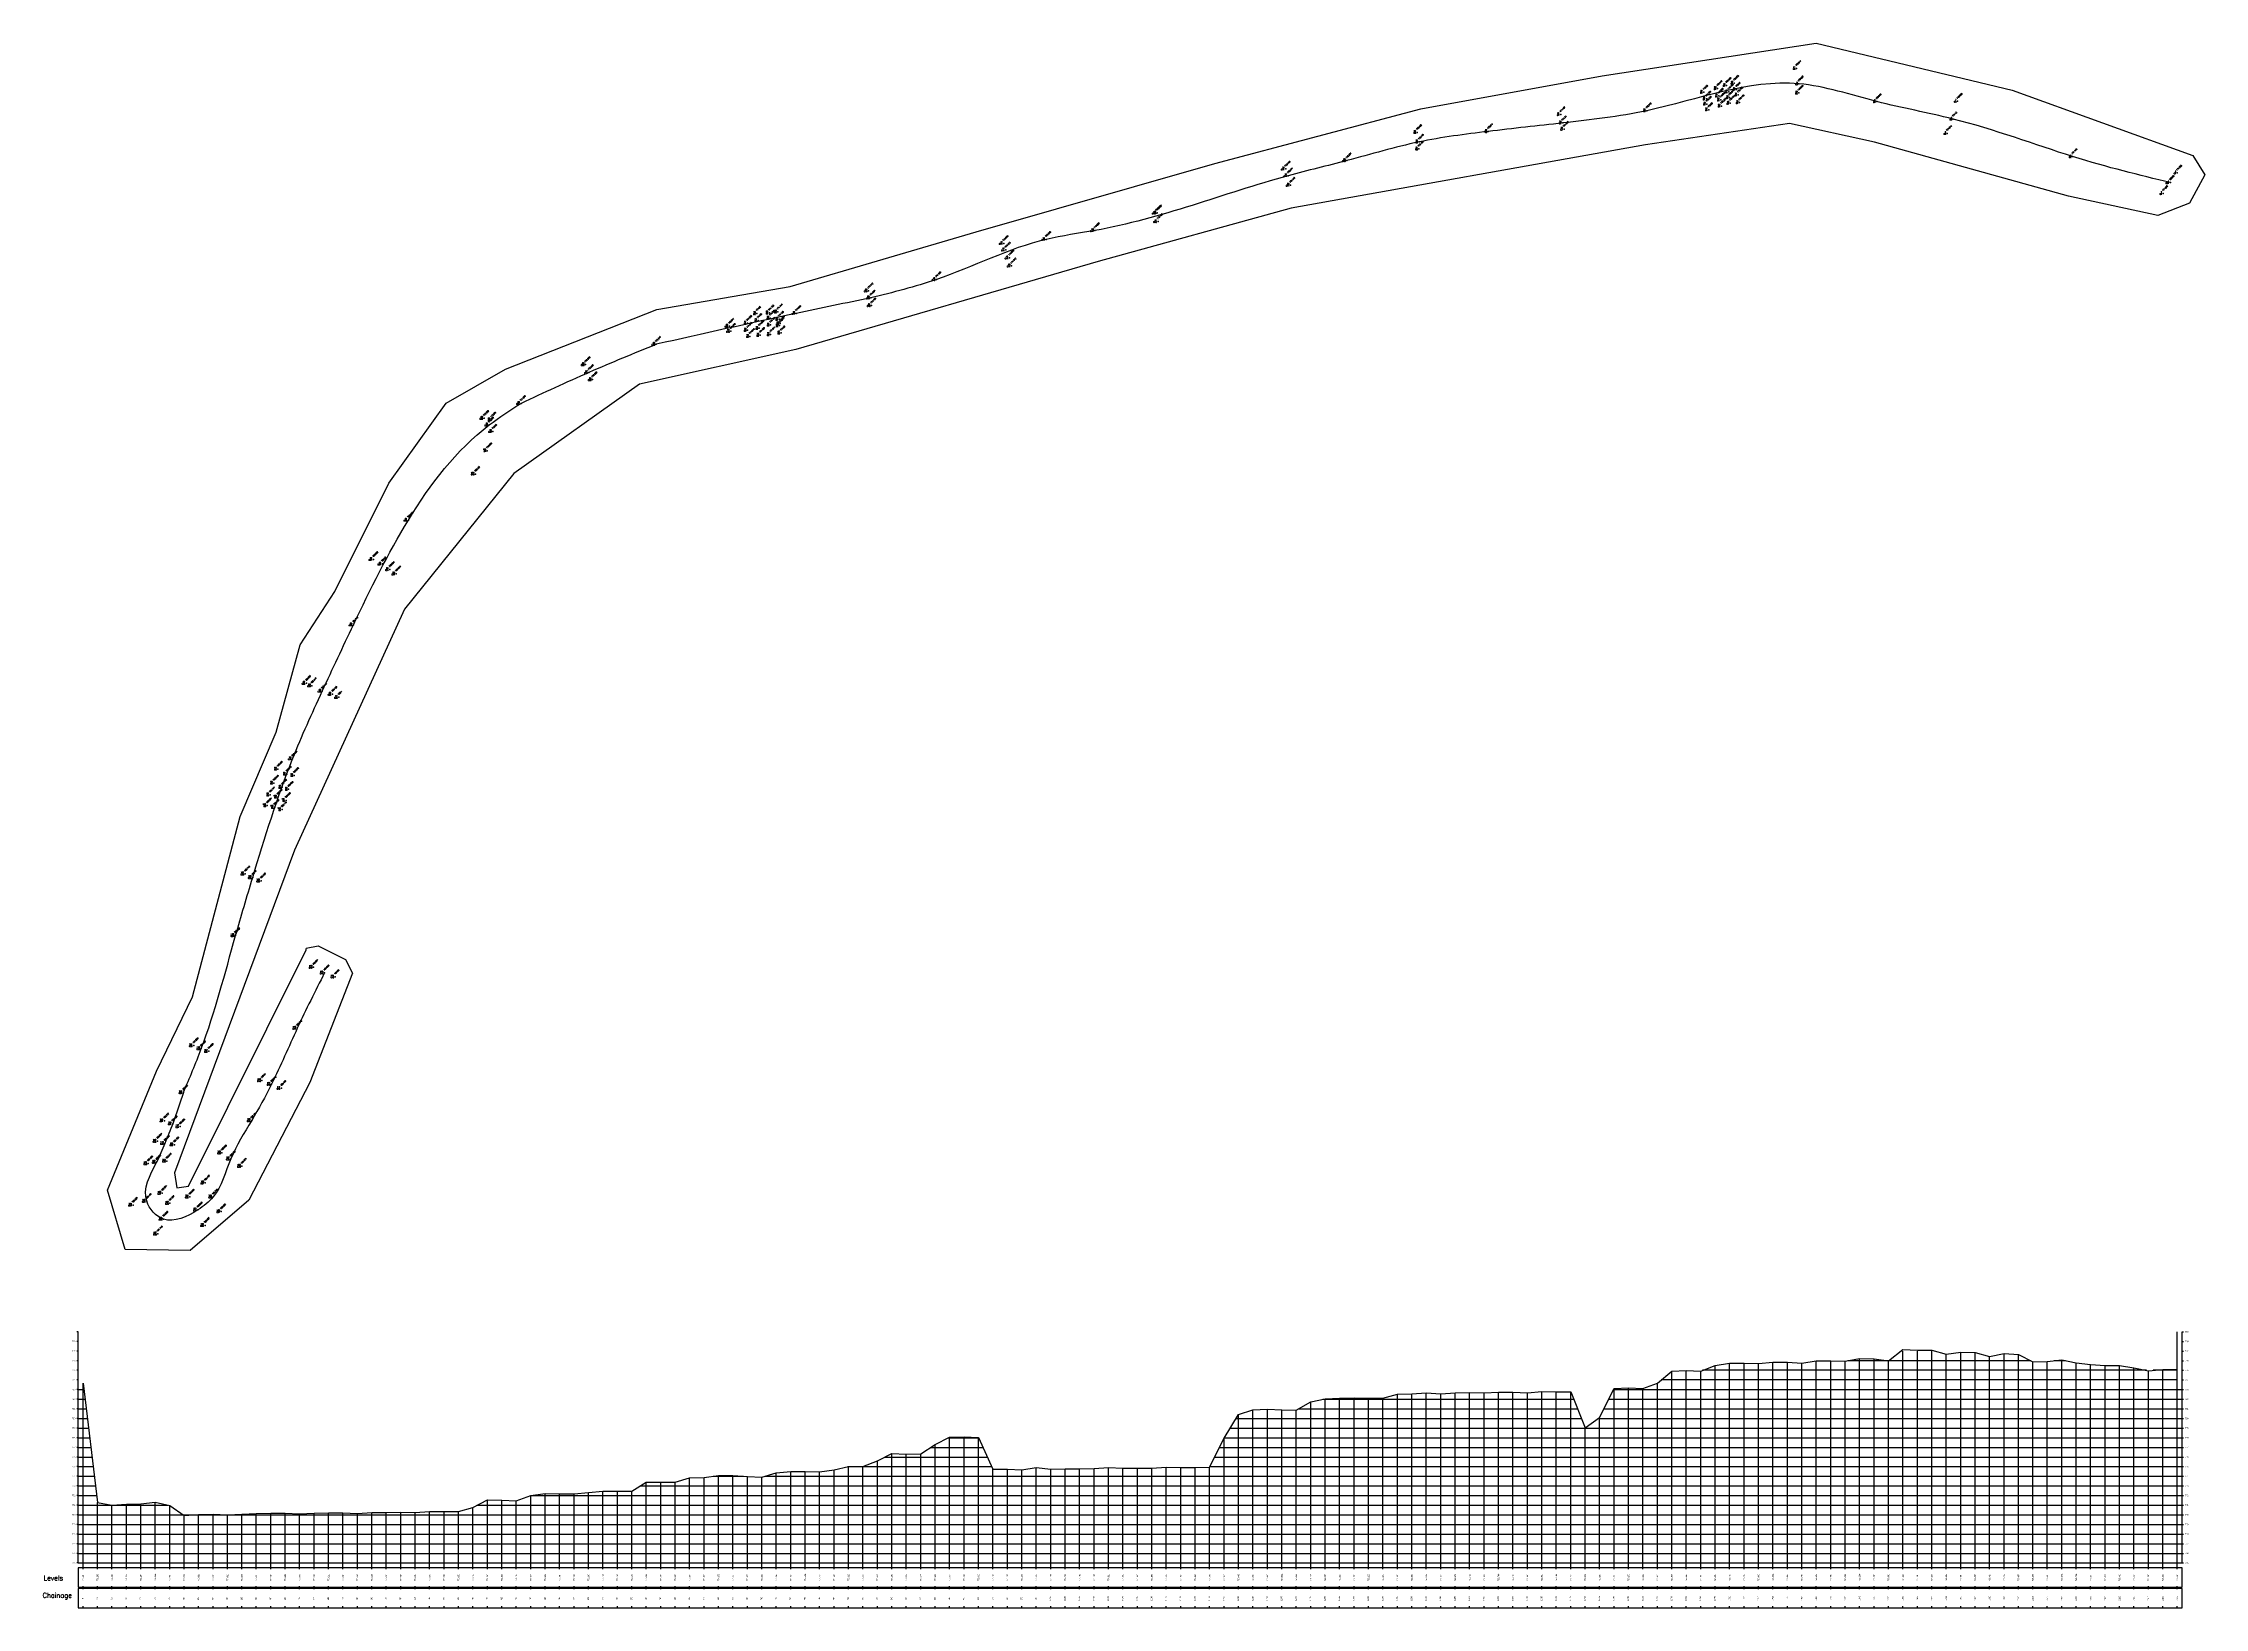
# Model space of a CAD drawing. Header units: millimetres. Extents: x 2757 to 35141, y 547 to 28513.
# Drawn here: x 2757 to 5002, y 547 to 2172 of the extents above.
import ezdxf
from ezdxf.enums import TextEntityAlignment as Align

# ---------------------------------------------------------------- set-up
doc = ezdxf.new("R2010")
doc.units = ezdxf.units.MM
for name, color, linetype in [('Boundary', 6, 'Continuous'), ('Chainage_TXT', 7, 'Continuous'), ('GL', 3, 'Continuous'), ('GRID', 8, 'Continuous'), ('Points', 7, 'Continuous'), ('Points-ELV', 6, 'Continuous'), ('Points-NUM', 4, 'Continuous'), ('Points-TXT', 3, 'Continuous'), ('SCALE_LINE', 1, 'Continuous'), ('TitleBox', 7, 'Continuous')]:
    doc.layers.add(name, color=color, linetype=linetype)
doc.styles.add('romans', font='romans.shx')
doc.styles.get("Standard").update_dxf_attribs({"font": 'arial.ttf'})

# ---------------------------------------------------------------- blocks, each defined once
blk = doc.blocks.new('POINTS')
at = {"layer": 'Points'}
blk.add_line((0, 0), (0, 0), dxfattribs=at)
blk.add_point((0, 0), dxfattribs=at)
at = {"layer": 'Points-ELV', "style": 'romans'}
blk.add_attdef('ELEV', text='', height=1, rotation=45, dxfattribs=at).set_placement((0, 0), align=Align.BOTTOM_LEFT)
at = {"layer": 'Points-NUM', "style": 'romans'}
blk.add_attdef('PTNUM', text='', height=1, dxfattribs=at).set_placement((0, 0), align=Align.BOTTOM_RIGHT)
at = {"layer": 'Points-TXT', "style": 'romans'}
blk.add_attdef('DESC', text='', height=1, dxfattribs=at).set_placement((0, 0), align=Align.BOTTOM_RIGHT)

msp = doc.modelspace()

# ---------------------------------------------------------------- linework, layer by layer
for points in [[(4966.47153, 2026.88295, 4178.77906), (4864.90816, 2053.93016, 4111.80064), (4740.98663, 2092.85027, 4111.96594), (4661.51475, 2110.97992, 4105.45526), (4580.62983, 2129.41352, 4105.95116), (4422.6832, 2101.46718, 4109.82771), (4335.36757, 2088.76043, 4114.04552), (4258.08192, 2079.96221, 4116.58901), (4186.23516, 2069.04176, 4117.54348), (4111.17838, 2049.69635, 4118.13536), (4050.22541, 2033.95021, 4118.86588), (3849.49279, 1977.04975, 4126.21905), (3798.99104, 1967.89961, 4126.51233), (3684.92884, 1926.2014, 4129.10913), (3616.84132, 1907.18126, 4129.83432)], [(3616.84132, 1907.18126, 4129.83432), (3539.48634, 1891.08852, 4130.69814), (3394.04384, 1858.9777, 4135.78511)], [(3394.04384, 1858.9777, 4135.78511), (3324.07403, 1829.71964, 4139.74164), (3253.555, 1797.63015, 4144.73796)], [(3049.53239, 1206.4114, 4186.2762), (3021.2288, 1148.94572, 4187.12403), (2994.51421, 1090.77619, 4188.57974), (2973.86774, 1053.04518, 4190.05144), (2952.15481, 1013.29857, 4190.79262), (2933.80653, 973.78125, 4195.14374), (2917.90575, 960.34931, 4195.85826), (2882.22232, 950.74593, 4197.00469), (2864.87651, 969.24351, 4192.195), (2875.15709, 1009.85927, 4191.13388)], [(2903.00211, 1082.1966, 4188.48909), (2891.82038, 1049.79783, 4189.75816), (2883.72602, 1029.39664, 4190.39803), (2875.15709, 1009.85927, 4191.13388)]]:
    msp.add_spline(points, degree=3)
msp.add_open_spline([(2903.00211, 1082.1966, 4188.48909), (2909.40216, 1097.29475, 4187.54312), (2931.77919, 1150.08369, 4184.23565), (2951.22124, 1226.09869, 4179.56262), (2981.23865, 1326.84677, 4174.87943), (3007.89141, 1412.93532, 4173.28094), (3046.973, 1498.8222, 4170.52538), (3086.07321, 1582.01702, 4168.22307), (3134.0429, 1680.25582, 4162.17535), (3194.44025, 1759.94525, 4151.81747), (3242.43851, 1790.54354, 4146.22395), (3253.555, 1797.63015, 4144.73796)], degree=3, knots=[0, 0, 0, 0, 9.234839089, 32.2885364714, 44.0696975772, 68.4785982898, 82.868764029, 97.1409111695, 120.1920932216, 144.6336520099, 152.1400679989, 152.1400679989, 152.1400679989, 152.1400679989])
at = {"layer": 'Boundary'}
msp.add_polyline3d([(3030.39241, 1231.89528, 0), (3042.87903, 1234.35589, 0), (3071.36961, 1220.11949, 0), (3078.58019, 1206.2346, 0), (3034.20197, 1092.57852, 0), (2970.79832, 970.34426, 0), (2910.0182, 918.00442, 0), (2842.56751, 919.35258, 0), (2824.13099, 980.91911, 0), (2874.98644, 1104.25823, 0), (2912.30915, 1181.55342, 0), (2961.81477, 1368.82877, 0), (2999.13748, 1456.45995, 0), (3024.34272, 1547.01411, 0), (3060.31641, 1602.28916, 0), (3116.13584, 1714.85513, 0), (3175.94213, 1797.99241, 0), (3237.54709, 1833.04487, 0), (3394.59451, 1895.22687, 0), (3533.09326, 1919.04458, 0), (3726.25291, 1975.80556, 0), (3974.02179, 2046.80928, 0), (4188.03252, 2103.27229, 0), (4376.41949, 2137.76439, 0), (4598.60109, 2171.53792, 0), (4802.29259, 2122.67055, 0), (4989.96054, 2055.1235, 0), (5002.18412, 2035.00311, 0), (4986.36536, 2005.5411, 0), (4953.28978, 1992.60656, 0), (4860.53436, 2012.72696, 0), (4659.20477, 2068.77663, 0), (4570.76354, 2088.17844, 0), (4421.20442, 2065.90229, 0), (4053.50058, 2000.41063, 0), (3852.89001, 1945.07954, 0), (3539.05616, 1853.61755, 0), (3376.55441, 1817.68827, 0), (3246.2655, 1724.80954, 0), (3132.65808, 1583.96677, 0), (3018.18792, 1333.61032, 0), (2893.85819, 998.83358, 0), (2895.98196, 983.26893, 0), (2908.37067, 984.86077, 0), (3030.30064, 1230.30088, 0), (3030.43163, 1231.84274, 0)], dxfattribs=at)
at = {"layer": 'Chainage_TXT'}
for p, q in [((4688.68077, 588.73715), (4688.68077, 813.73715)), ((4703.68077, 588.73715), (4703.68077, 813.73715)), ((4718.68077, 588.73715), (4718.68077, 813.73715)), ((4733.68077, 588.73715), (4733.68077, 810.59689)), ((4748.68077, 588.73715), (4748.68077, 812.56711)), ((4763.68077, 588.73715), (4763.68077, 812.3071)), ((4793.68077, 588.73715), (4793.68077, 811.22739)), ((4808.68077, 588.73715), (4808.68077, 810.25693)), ((4448.68077, 588.73715), (4448.68077, 792.72702)), ((4463.68077, 588.73715), (4463.68077, 793.40695)), ((4478.68077, 588.73715), (4478.68077, 793.01694)), ((4941.57646, 793.73715), (4480.56615, 793.73715)), ((4493.68077, 588.73715), (4493.68077, 798.74692)), ((4508.68077, 588.73715), (4508.68077, 801.10715)), ((4523.68077, 588.73715), (4523.68077, 801.12729)), ((4538.68077, 588.73715), (4538.68077, 800.68722)), ((4553.68077, 588.73715), (4553.68077, 802.37729)), ((4568.68077, 588.73715), (4568.68077, 802.32724)), ((4583.68077, 588.73715), (4583.68077, 801.29697)), ((4598.68077, 588.73715), (4598.68077, 803.73715)), ((4613.68077, 588.73715), (4613.68077, 803.73715)), ((4628.68077, 588.73715), (4628.68077, 803.15732)), ((4821.60046, 803.73715), (4631.65945, 803.73715)), ((4643.68077, 588.73715), (4643.68077, 806.07724)), ((4658.68077, 588.73715), (4658.68077, 805.69699)), ((4673.68077, 588.73715), (4673.68077, 803.74692)), ((4778.68077, 588.73715), (4778.68077, 808.00717)), ((4823.68077, 588.73715), (4823.68077, 802.68735)), ((4838.68077, 588.73715), (4838.68077, 803.06699)), ((4857.64414, 803.73715), (4845.81064, 803.73715)), ((4853.68077, 588.73715), (4853.68077, 804.4769)), ((4868.68077, 588.73715), (4868.68077, 801.67722)), ((4883.68077, 588.73715), (4883.68077, 799.83701)), ((4898.68077, 588.73715), (4898.68077, 798.91721)), ((4913.68077, 588.73715), (4913.68077, 798.62729)), ((4928.68077, 588.73715), (4928.68077, 796.1871)), ((4943.68077, 588.73715), (4943.68077, 793.33737)), ((4973.68077, 793.73715), (4948.44094, 793.73715)), ((4958.68077, 588.73715), (4958.68077, 794.59714)), ((4973.68077, 588.73715), (4973.68077, 794.54709)), ((2793.68077, 773.73715), (2799.50215, 773.73715)), ((2793.68077, 763.73715), (2800.71008, 763.73715)), ((2798.68077, 588.73715), (2798.68077, 780.53708)), ((4086.15097, 763.73715), (4346.78725, 763.73715)), ((4088.68077, 587.23715), (4088.68077, 764.30722)), ((4103.68077, 588.73715), (4103.68077, 764.9072)), ((4118.68077, 588.73715), (4118.68077, 765.14706)), ((4133.68077, 588.73715), (4133.68077, 764.96701)), ((4148.68077, 588.73715), (4148.68077, 764.73691)), ((4163.68077, 588.73715), (4163.68077, 769.04721)), ((4178.68077, 588.73715), (4178.68077, 769.39694)), ((4193.68077, 588.73715), (4193.68077, 770.21725)), ((4208.68077, 588.73715), (4208.68077, 769.49704)), ((4223.68077, 588.73715), (4223.68077, 770.51694)), ((4238.68077, 588.73715), (4238.68077, 770.8569)), ((4253.68077, 588.73715), (4253.68077, 770.32712)), ((4268.68077, 588.73715), (4268.68077, 771.17734)), ((4283.68077, 588.73715), (4283.68077, 771.20724)), ((4298.68077, 588.73715), (4298.68077, 770.39731)), ((4313.68077, 588.73715), (4313.68077, 771.74741)), ((4328.68077, 588.73715), (4328.68077, 771.57712)), ((4343.68077, 588.73715), (4343.68077, 771.49716)), ((4383.12696, 763.73715), (4978.68077, 763.73715)), ((4388.11701, 773.73715), (4978.68077, 773.73715)), ((4388.68077, 588.73715), (4388.68077, 774.86691)), ((4403.68077, 588.73715), (4403.68077, 775.43698)), ((4418.68077, 588.73715), (4418.68077, 774.95724)), ((4433.68077, 588.73715), (4433.68077, 780.44736)), ((4973.68077, 783.73715), (4437.69936, 783.73715)), ((2793.68077, 753.73715), (2801.918, 753.73715)), ((2793.68077, 743.73715), (2803.12593, 743.73715)), ((3996.19942, 743.73715), (4354.79363, 743.73715)), ((3998.68077, 587.23715), (3998.68077, 747.75693)), ((4013.68077, 587.23715), (4013.68077, 752.65744)), ((4028.68077, 587.23715), (4028.68077, 753.33737)), ((4043.68077, 587.23715), (4043.68077, 752.77707)), ((4058.68077, 587.23715), (4058.68077, 752.27719)), ((4061.21252, 753.73715), (4350.79044, 753.73715)), ((4073.68077, 587.23715), (4073.68077, 760.92709)), ((4372.19198, 743.73715), (4978.68077, 743.73715)), ((4373.68077, 588.73715), (4373.68077, 744.8071)), ((4378.13691, 753.73715), (4978.68077, 753.73715)), ((2793.68077, 733.73715), (2804.33386, 733.73715)), ((2793.68077, 723.73715), (2805.54178, 723.73715)), ((3697.2886, 723.73715), (3728.81759, 723.73715)), ((3698.68077, 588.73715), (3698.68077, 724.45737)), ((3713.68077, 588.73715), (3713.68077, 724.62704)), ((3728.68077, 588.73715), (3728.68077, 724.03744)), ((3983.68077, 587.23715), (3983.68077, 723.73715)), ((3983.68077, 723.73715), (4978.68077, 723.73715)), ((3990.02656, 733.73715), (4978.68077, 733.73715)), ((4358.68077, 588.73715), (4358.68077, 734.02707)), ((2793.68077, 713.73715), (2806.74971, 713.73715)), ((2793.68077, 703.73715), (2807.95764, 703.73715)), ((3623.68077, 588.73715), (3623.68077, 699.9072)), ((3631.42322, 703.73715), (3737.93045, 703.73715)), ((3638.68077, 588.73715), (3638.68077, 707.32724)), ((3653.68077, 588.73715), (3653.68077, 706.79745)), ((3668.68077, 588.73715), (3668.68077, 707.02695)), ((3679.08912, 713.73715), (3733.37402, 713.73715)), ((3683.68077, 588.73715), (3683.68077, 716.69736)), ((3973.89905, 703.73715), (4978.68077, 703.73715)), ((3978.85939, 713.73715), (4978.68077, 713.73715)), ((2793.68077, 693.73715), (2809.16556, 693.73715)), ((2793.68077, 683.73715), (2810.37349, 683.73715)), ((2793.68077, 673.73715), (2811.58142, 673.73715)), ((3377.58562, 673.73715), (4978.68077, 673.73715)), ((3383.68077, 588.73715), (3383.68077, 677.57687)), ((3398.68077, 588.73715), (3398.68077, 677.68735)), ((3413.68077, 588.73715), (3413.68077, 677.60739)), ((3428.68077, 588.73715), (3428.68077, 681.96713)), ((3443.68077, 588.73715), (3443.68077, 682.51706)), ((3452.9698, 683.73715), (3484.59322, 683.73715)), ((3458.68077, 588.73715), (3458.68077, 684.48727)), ((3473.68077, 588.73715), (3473.68077, 684.45737)), ((3488.68077, 588.73715), (3488.68077, 683.46738)), ((3503.68077, 588.73715), (3503.68077, 682.7673)), ((3506.8298, 683.73715), (4978.68077, 683.73715)), ((3518.68077, 588.73715), (3518.68077, 687.38705)), ((3533.68077, 588.73715), (3533.68077, 688.74692)), ((3548.68077, 588.73715), (3548.68077, 688.57724)), ((3563.68077, 588.73715), (3563.68077, 688.457)), ((3578.68077, 588.73715), (3578.68077, 690.3674)), ((3593.00119, 693.73715), (3742.48687, 693.73715)), ((3593.68077, 588.73715), (3593.68077, 693.89706)), ((3608.68077, 588.73715), (3608.68077, 693.90744)), ((3743.68077, 588.73715), (3743.68077, 691.11691)), ((3758.68077, 588.73715), (3758.68077, 691.12729)), ((3773.68077, 588.73715), (3773.68077, 690.46689)), ((3788.68077, 588.73715), (3788.68077, 692.93698)), ((3803.68077, 588.73715), (3803.68077, 691.17734)), ((3818.68077, 588.73715), (3818.68077, 691.56735)), ((3833.68077, 588.73715), (3833.68077, 691.58688)), ((3848.68077, 588.73715), (3848.68077, 691.67722)), ((3863.68077, 588.73715), (3863.68077, 692.84726)), ((3878.68077, 588.73715), (3878.68077, 692.23691)), ((3893.68077, 588.73715), (3893.68077, 692.23691)), ((3908.68077, 587.23715), (3908.68077, 692.28696)), ((3923.68077, 587.23715), (3923.68077, 693.02731)), ((3938.68077, 587.23715), (3938.68077, 692.79721)), ((3953.68077, 587.23715), (3953.68077, 692.88693)), ((3968.68077, 587.23715), (3968.68077, 693.21713)), ((3968.93871, 693.73715), (4978.68077, 693.73715)), ((2793.68077, 663.73715), (2812.78935, 663.73715)), ((2793.68077, 653.73715), (2886.7281, 653.73715)), ((2813.68077, 588.73715), (2813.68077, 656.35739)), ((2828.68077, 588.73715), (2828.68077, 653.79697)), ((2843.68077, 588.73715), (2843.68077, 654.92734)), ((2858.68077, 588.73715), (2858.68077, 655.2374)), ((2873.68077, 588.73715), (2873.68077, 656.87741)), ((2888.68077, 588.73715), (2888.68077, 653.26718)), ((3203.68077, 590.23715), (3203.68077, 651.22739)), ((3208.44039, 653.73715), (4978.68077, 653.73715)), ((3218.68077, 590.23715), (3218.68077, 659.13693)), ((3233.68077, 590.23715), (3233.68077, 659.09726)), ((3248.68077, 590.23715), (3248.68077, 658.10727)), ((3263.24038, 663.73715), (4978.68077, 663.73715)), ((3263.68077, 590.23715), (3263.68077, 663.90744)), ((3278.68077, 590.23715), (3278.68077, 665.69699)), ((3293.68077, 590.23715), (3293.68077, 665.65732)), ((3308.68077, 590.23715), (3308.68077, 665.55722)), ((3323.68077, 588.73715), (3323.68077, 666.80722)), ((3338.68077, 588.73715), (3338.68077, 668.17685)), ((3353.68077, 588.73715), (3353.68077, 668.15732)), ((3368.68077, 588.73715), (3368.68077, 668.12741)), ((2793.68077, 643.73715), (4978.68077, 643.73715)), ((2793.68077, 633.73715), (4978.68077, 633.73715)), ((2903.68077, 588.73715), (2903.68077, 643.73715)), ((2918.68077, 588.73715), (2918.68077, 643.95688)), ((2933.68077, 588.73715), (2933.68077, 644.28708)), ((2948.68077, 588.73715), (2948.68077, 643.84701)), ((2963.68077, 588.73715), (2963.68077, 644.48727)), ((2978.68077, 588.73715), (2978.68077, 644.9371)), ((2993.68077, 588.73715), (2993.68077, 645.28744)), ((3008.68077, 588.73715), (3008.68077, 645.28744)), ((3023.68077, 588.73715), (3023.68077, 644.79733)), ((3038.68077, 588.73715), (3038.68077, 645.41745)), ((3053.68077, 588.73715), (3053.68077, 645.84714)), ((3068.68077, 588.73715), (3068.68077, 645.64694)), ((3083.68077, 588.73715), (3083.68077, 645.22702)), ((3098.68077, 588.73715), (3098.68077, 646.11691)), ((3113.68077, 588.73715), (3113.68077, 646.04733)), ((3128.68077, 590.23715), (3128.68077, 646.30734)), ((3143.68077, 590.23715), (3143.68077, 646.23715)), ((3158.68077, 590.23715), (3158.68077, 647.02695)), ((3173.68077, 590.23715), (3173.68077, 647.25705)), ((3188.68077, 590.23715), (3188.68077, 647.23691)), ((2793.68077, 623.73715), (4978.68077, 623.73715)), ((2793.68077, 613.73715), (4978.68077, 613.73715)), ((2793.68077, 603.73715), (4978.68077, 603.73715)), ((2793.68077, 593.73715), (4978.68077, 593.73715))]:
    msp.add_line(p, q, dxfattribs=at)
at = {"layer": 'GL'}
msp.add_lwpolyline([(2798.68077, 780.53708), (2813.68077, 656.35739), (2828.68077, 653.79697), (2843.68077, 654.92734), (2858.68077, 655.2374), (2873.68077, 656.87741), (2888.68077, 653.26718), (2903.68077, 643.02731), (2918.68077, 643.95688), (2933.68077, 644.28708), (2948.68077, 643.84701), (2963.68077, 644.48727), (2978.68077, 644.9371), (2993.68077, 645.28744), (3008.68077, 645.28744), (3023.68077, 644.79733), (3038.68077, 645.41745), (3053.68077, 645.84714), (3068.68077, 645.64694), (3083.68077, 645.22702), (3098.68077, 646.11691), (3113.68077, 646.04733), (3128.68077, 646.30734), (3143.68077, 646.23715), (3158.68077, 647.02695), (3173.68077, 647.25705), (3188.68077, 647.23691), (3203.68077, 651.22739), (3218.68077, 659.13693), (3233.68077, 659.09726), (3248.68077, 658.10727), (3263.68077, 663.90744), (3278.68077, 665.69699), (3293.68077, 665.65732), (3308.68077, 665.55722), (3323.68077, 666.80722), (3338.68077, 668.17685), (3353.68077, 668.15732), (3368.68077, 668.12741), (3383.68077, 677.57687), (3398.68077, 677.68735), (3413.68077, 677.60739), (3428.68077, 681.96713), (3443.68077, 682.51706), (3458.68077, 684.48727), (3473.68077, 684.45737), (3488.68077, 683.46738), (3503.68077, 682.7673), (3518.68077, 687.38705), (3533.68077, 688.74692), (3548.68077, 688.57724), (3563.68077, 688.457), (3578.68077, 690.3674), (3593.68077, 693.89706), (3608.68077, 693.90744), (3623.68077, 699.9072), (3638.68077, 707.32724), (3653.68077, 706.79745), (3668.68077, 707.02695), (3683.68077, 716.69736), (3698.68077, 724.45737), (3713.68077, 724.62704), (3728.68077, 724.03744), (3743.68077, 691.11691), (3758.68077, 691.12729), (3773.68077, 690.46689), (3788.68077, 692.93698), (3803.68077, 691.17734), (3818.68077, 691.56735), (3833.68077, 691.58688), (3848.68077, 691.67722), (3863.68077, 692.84726), (3878.68077, 692.23691), (3893.68077, 692.23691), (3908.68077, 692.28696), (3923.68077, 693.02731), (3938.68077, 692.79721), (3953.68077, 692.88693), (3968.68077, 693.21713), (3983.68077, 723.457), (3998.68077, 747.75693), (4013.68077, 752.65744), (4028.68077, 753.33737), (4043.68077, 752.77707), (4058.68077, 752.27719), (4073.68077, 760.92709), (4088.68077, 764.30722), (4103.68077, 764.9072), (4118.68077, 765.14706), (4133.68077, 764.96701), (4148.68077, 764.73691), (4163.68077, 769.04721), (4178.68077, 769.39694), (4193.68077, 770.21725), (4208.68077, 769.49704), (4223.68077, 770.51694), (4238.68077, 770.8569), (4253.68077, 770.32712), (4268.68077, 771.17734), (4283.68077, 771.20724), (4298.68077, 770.39731), (4313.68077, 771.74741), (4328.68077, 771.57712), (4343.68077, 771.49716), (4358.68077, 734.02707), (4373.68077, 744.8071), (4388.68077, 774.86691), (4403.68077, 775.43698), (4418.68077, 774.95724), (4433.68077, 780.44736), (4448.68077, 792.72702), (4463.68077, 793.40695), (4478.68077, 793.01694), (4493.68077, 798.74692), (4508.68077, 801.10715), (4523.68077, 801.12729), (4538.68077, 800.68722), (4553.68077, 802.37729), (4568.68077, 802.32724), (4583.68077, 801.29697), (4598.68077, 803.6871), (4613.68077, 803.70724), (4628.68077, 803.15732), (4643.68077, 806.07724), (4658.68077, 805.69699), (4673.68077, 803.74692), (4688.68077, 815.19711), (4703.68077, 814.71738), (4718.68077, 814.707), (4733.68077, 810.59689), (4748.68077, 812.56711), (4763.68077, 812.3071), (4778.68077, 808.00717), (4793.68077, 811.22739), (4808.68077, 810.25693), (4823.68077, 802.68735), (4838.68077, 803.06699), (4853.68077, 804.4769), (4868.68077, 801.67722), (4883.68077, 799.83701), (4898.68077, 798.91721), (4913.68077, 798.62729), (4928.68077, 796.1871), (4943.68077, 793.33737), (4958.68077, 794.59714), (4973.68077, 794.54709)], dxfattribs=at)
at = {"layer": 'GRID'}
msp.add_line((4973.68077, 593.73715), (4973.68077, 833.73715), dxfattribs=at)
at = {"layer": 'SCALE_LINE', "color": 6}
for p, q in [((2793.68077, 833.73715), (2792.18077, 833.73715)), ((2793.68077, 593.73715), (2793.68077, 833.73715)), ((4978.68077, 593.73715), (4978.68077, 833.73715)), ((4978.68077, 833.73715), (4980.18077, 833.73715)), ((2793.68077, 823.73715), (2792.18077, 823.73715)), ((2793.68077, 813.73715), (2792.18077, 813.73715)), ((4978.68077, 823.73715), (4980.18077, 823.73715)), ((4978.68077, 813.73715), (4980.18077, 813.73715)), ((2793.68077, 803.73715), (2792.18077, 803.73715)), ((2793.68077, 793.73715), (2792.18077, 793.73715)), ((4978.68077, 803.73715), (4980.18077, 803.73715)), ((4978.68077, 793.73715), (4980.18077, 793.73715)), ((2793.68077, 783.73715), (2792.18077, 783.73715)), ((2793.68077, 773.73715), (2792.18077, 773.73715)), ((2793.68077, 763.73715), (2792.18077, 763.73715)), ((4978.68077, 783.73715), (4980.18077, 783.73715)), ((4978.68077, 773.73715), (4980.18077, 773.73715)), ((4978.68077, 763.73715), (4980.18077, 763.73715)), ((2793.68077, 753.73715), (2792.18077, 753.73715)), ((2793.68077, 743.73715), (2792.18077, 743.73715)), ((4978.68077, 753.73715), (4980.18077, 753.73715)), ((4978.68077, 743.73715), (4980.18077, 743.73715)), ((2793.68077, 733.73715), (2792.18077, 733.73715)), ((2793.68077, 723.73715), (2792.18077, 723.73715)), ((4978.68077, 733.73715), (4980.18077, 733.73715)), ((4978.68077, 723.73715), (4980.18077, 723.73715)), ((2793.68077, 713.73715), (2792.18077, 713.73715)), ((2793.68077, 703.73715), (2792.18077, 703.73715)), ((4978.68077, 713.73715), (4980.18077, 713.73715)), ((4978.68077, 703.73715), (4980.18077, 703.73715)), ((2793.68077, 693.73715), (2792.18077, 693.73715)), ((2793.68077, 683.73715), (2792.18077, 683.73715)), ((2793.68077, 673.73715), (2792.18077, 673.73715)), ((4978.68077, 693.73715), (4980.18077, 693.73715)), ((4978.68077, 683.73715), (4980.18077, 683.73715)), ((4978.68077, 673.73715), (4980.18077, 673.73715)), ((2793.68077, 663.73715), (2792.18077, 663.73715)), ((2793.68077, 653.73715), (2792.18077, 653.73715)), ((4978.68077, 663.73715), (4980.18077, 663.73715)), ((4978.68077, 653.73715), (4980.18077, 653.73715)), ((2793.68077, 643.73715), (2792.18077, 643.73715)), ((2793.68077, 633.73715), (2792.18077, 633.73715)), ((4978.68077, 643.73715), (4980.18077, 643.73715)), ((4978.68077, 633.73715), (4980.18077, 633.73715)), ((2793.68077, 623.73715), (2792.18077, 623.73715)), ((2793.68077, 613.73715), (2792.18077, 613.73715)), ((4978.68077, 623.73715), (4980.18077, 623.73715)), ((4978.68077, 613.73715), (4980.18077, 613.73715)), ((2793.68077, 603.73715), (2792.18077, 603.73715)), ((2793.68077, 593.73715), (2792.18077, 593.73715)), ((4978.68077, 603.73715), (4980.18077, 603.73715)), ((4978.68077, 593.73715), (4980.18077, 593.73715))]:
    msp.add_line(p, q, dxfattribs=at)
at = {"layer": 'TitleBox'}
for p, q in [((2793.68077, 588.73715), (2793.68077, 568.73715)), ((4978.68077, 588.73715), (2793.68077, 588.73715)), ((2798.68077, 587.23715), (2798.68077, 590.23715)), ((2813.68077, 587.23715), (2813.68077, 590.23715)), ((2828.68077, 587.23715), (2828.68077, 590.23715)), ((2843.68077, 587.23715), (2843.68077, 590.23715)), ((2858.68077, 587.23715), (2858.68077, 590.23715)), ((2873.68077, 587.23715), (2873.68077, 590.23715)), ((2888.68077, 587.23715), (2888.68077, 590.23715)), ((2903.68077, 587.23715), (2903.68077, 590.23715)), ((2918.68077, 587.23715), (2918.68077, 590.23715)), ((2933.68077, 587.23715), (2933.68077, 590.23715)), ((2948.68077, 587.23715), (2948.68077, 590.23715)), ((2963.68077, 587.23715), (2963.68077, 590.23715)), ((2978.68077, 587.23715), (2978.68077, 590.23715)), ((2993.68077, 587.23715), (2993.68077, 590.23715)), ((3008.68077, 587.23715), (3008.68077, 590.23715)), ((3023.68077, 587.23715), (3023.68077, 590.23715)), ((3038.68077, 587.23715), (3038.68077, 590.23715)), ((3053.68077, 587.23715), (3053.68077, 590.23715)), ((3068.68077, 587.23715), (3068.68077, 590.23715)), ((3083.68077, 587.23715), (3083.68077, 590.23715)), ((3098.68077, 587.23715), (3098.68077, 590.23715)), ((3113.68077, 587.23715), (3113.68077, 590.23715)), ((3128.68077, 587.23715), (3128.68077, 590.23715)), ((3143.68077, 587.23715), (3143.68077, 590.23715)), ((3158.68077, 587.23715), (3158.68077, 590.23715)), ((3173.68077, 587.23715), (3173.68077, 590.23715)), ((3188.68077, 587.23715), (3188.68077, 590.23715)), ((3203.68077, 587.23715), (3203.68077, 590.23715)), ((3218.68077, 587.23715), (3218.68077, 590.23715)), ((3233.68077, 587.23715), (3233.68077, 590.23715)), ((3248.68077, 587.23715), (3248.68077, 590.23715)), ((3263.68077, 587.23715), (3263.68077, 590.23715)), ((3278.68077, 587.23715), (3278.68077, 590.23715)), ((3293.68077, 587.23715), (3293.68077, 590.23715)), ((3308.68077, 587.23715), (3308.68077, 590.23715)), ((3323.68077, 587.23715), (3323.68077, 590.23715)), ((3338.68077, 587.23715), (3338.68077, 590.23715)), ((3353.68077, 587.23715), (3353.68077, 590.23715)), ((3368.68077, 587.23715), (3368.68077, 590.23715)), ((3383.68077, 587.23715), (3383.68077, 590.23715)), ((3398.68077, 587.23715), (3398.68077, 590.23715)), ((3413.68077, 587.23715), (3413.68077, 590.23715)), ((3428.68077, 587.23715), (3428.68077, 590.23715)), ((3443.68077, 587.23715), (3443.68077, 590.23715)), ((3458.68077, 587.23715), (3458.68077, 590.23715)), ((3473.68077, 587.23715), (3473.68077, 590.23715)), ((3488.68077, 587.23715), (3488.68077, 590.23715)), ((3503.68077, 587.23715), (3503.68077, 590.23715)), ((3518.68077, 587.23715), (3518.68077, 590.23715)), ((3533.68077, 587.23715), (3533.68077, 590.23715)), ((3548.68077, 587.23715), (3548.68077, 590.23715)), ((3563.68077, 587.23715), (3563.68077, 590.23715)), ((3578.68077, 587.23715), (3578.68077, 590.23715)), ((3593.68077, 587.23715), (3593.68077, 590.23715)), ((3608.68077, 587.23715), (3608.68077, 590.23715)), ((3623.68077, 587.23715), (3623.68077, 590.23715)), ((3638.68077, 587.23715), (3638.68077, 590.23715)), ((3653.68077, 587.23715), (3653.68077, 590.23715)), ((3668.68077, 587.23715), (3668.68077, 590.23715)), ((3683.68077, 587.23715), (3683.68077, 590.23715)), ((3698.68077, 587.23715), (3698.68077, 590.23715)), ((3713.68077, 587.23715), (3713.68077, 590.23715)), ((3728.68077, 587.23715), (3728.68077, 590.23715)), ((3743.68077, 587.23715), (3743.68077, 590.23715)), ((3758.68077, 587.23715), (3758.68077, 590.23715)), ((3773.68077, 587.23715), (3773.68077, 590.23715)), ((3788.68077, 587.23715), (3788.68077, 590.23715)), ((3803.68077, 587.23715), (3803.68077, 590.23715)), ((3818.68077, 587.23715), (3818.68077, 590.23715)), ((3833.68077, 587.23715), (3833.68077, 590.23715)), ((3848.68077, 587.23715), (3848.68077, 590.23715)), ((3863.68077, 587.23715), (3863.68077, 590.23715)), ((3878.68077, 587.23715), (3878.68077, 590.23715)), ((3893.68077, 587.23715), (3893.68077, 590.23715)), ((3908.68077, 587.23715), (3908.68077, 590.23715)), ((3923.68077, 587.23715), (3923.68077, 590.23715)), ((3938.68077, 587.23715), (3938.68077, 590.23715)), ((3953.68077, 587.23715), (3953.68077, 590.23715)), ((3968.68077, 587.23715), (3968.68077, 590.23715)), ((3983.68077, 587.23715), (3983.68077, 590.23715)), ((3998.68077, 587.23715), (3998.68077, 590.23715)), ((4013.68077, 587.23715), (4013.68077, 590.23715)), ((4028.68077, 587.23715), (4028.68077, 590.23715)), ((4043.68077, 587.23715), (4043.68077, 590.23715)), ((4058.68077, 587.23715), (4058.68077, 590.23715)), ((4073.68077, 587.23715), (4073.68077, 590.23715)), ((4088.68077, 587.23715), (4088.68077, 590.23715)), ((4103.68077, 587.23715), (4103.68077, 590.23715)), ((4118.68077, 587.23715), (4118.68077, 590.23715)), ((4133.68077, 587.23715), (4133.68077, 590.23715)), ((4148.68077, 587.23715), (4148.68077, 590.23715)), ((4163.68077, 587.23715), (4163.68077, 590.23715)), ((4178.68077, 587.23715), (4178.68077, 590.23715)), ((4193.68077, 587.23715), (4193.68077, 590.23715)), ((4208.68077, 587.23715), (4208.68077, 590.23715)), ((4223.68077, 587.23715), (4223.68077, 590.23715)), ((4238.68077, 587.23715), (4238.68077, 590.23715)), ((4253.68077, 587.23715), (4253.68077, 590.23715)), ((4268.68077, 587.23715), (4268.68077, 590.23715)), ((4283.68077, 587.23715), (4283.68077, 590.23715)), ((4298.68077, 587.23715), (4298.68077, 590.23715)), ((4313.68077, 587.23715), (4313.68077, 590.23715)), ((4328.68077, 587.23715), (4328.68077, 590.23715)), ((4343.68077, 587.23715), (4343.68077, 590.23715)), ((4358.68077, 587.23715), (4358.68077, 590.23715)), ((4373.68077, 587.23715), (4373.68077, 590.23715)), ((4388.68077, 587.23715), (4388.68077, 590.23715)), ((4403.68077, 587.23715), (4403.68077, 590.23715)), ((4418.68077, 587.23715), (4418.68077, 590.23715)), ((4433.68077, 587.23715), (4433.68077, 590.23715)), ((4448.68077, 587.23715), (4448.68077, 590.23715)), ((4463.68077, 587.23715), (4463.68077, 590.23715)), ((4478.68077, 587.23715), (4478.68077, 590.23715)), ((4493.68077, 587.23715), (4493.68077, 590.23715)), ((4508.68077, 587.23715), (4508.68077, 590.23715)), ((4523.68077, 587.23715), (4523.68077, 590.23715)), ((4538.68077, 587.23715), (4538.68077, 590.23715)), ((4553.68077, 587.23715), (4553.68077, 590.23715)), ((4568.68077, 587.23715), (4568.68077, 590.23715)), ((4583.68077, 587.23715), (4583.68077, 590.23715)), ((4598.68077, 587.23715), (4598.68077, 590.23715)), ((4613.68077, 587.23715), (4613.68077, 590.23715)), ((4628.68077, 587.23715), (4628.68077, 590.23715)), ((4643.68077, 587.23715), (4643.68077, 590.23715)), ((4658.68077, 587.23715), (4658.68077, 590.23715)), ((4673.68077, 587.23715), (4673.68077, 590.23715)), ((4688.68077, 587.23715), (4688.68077, 590.23715)), ((4703.68077, 587.23715), (4703.68077, 590.23715)), ((4718.68077, 587.23715), (4718.68077, 590.23715)), ((4733.68077, 587.23715), (4733.68077, 590.23715)), ((4748.68077, 587.23715), (4748.68077, 590.23715)), ((4763.68077, 587.23715), (4763.68077, 590.23715)), ((4778.68077, 587.23715), (4778.68077, 590.23715)), ((4793.68077, 587.23715), (4793.68077, 590.23715)), ((4808.68077, 587.23715), (4808.68077, 590.23715)), ((4823.68077, 587.23715), (4823.68077, 590.23715)), ((4838.68077, 587.23715), (4838.68077, 590.23715)), ((4853.68077, 587.23715), (4853.68077, 590.23715)), ((4868.68077, 587.23715), (4868.68077, 590.23715)), ((4883.68077, 587.23715), (4883.68077, 590.23715)), ((4898.68077, 587.23715), (4898.68077, 590.23715)), ((4913.68077, 587.23715), (4913.68077, 590.23715)), ((4928.68077, 587.23715), (4928.68077, 590.23715)), ((4943.68077, 587.23715), (4943.68077, 590.23715)), ((4958.68077, 587.23715), (4958.68077, 590.23715)), ((4973.68077, 587.23715), (4973.68077, 590.23715)), ((4978.68077, 568.73715), (4978.68077, 588.73715)), ((2793.68077, 568.73715), (4978.68077, 568.73715)), ((2798.68077, 566.48715), (2798.68077, 569.48715)), ((2813.68077, 566.48715), (2813.68077, 569.48715)), ((2828.68077, 566.48715), (2828.68077, 569.48715)), ((2843.68077, 566.48715), (2843.68077, 569.48715)), ((2858.68077, 566.48715), (2858.68077, 569.48715)), ((2873.68077, 566.48715), (2873.68077, 569.48715)), ((2888.68077, 566.48715), (2888.68077, 569.48715)), ((2903.68077, 566.48715), (2903.68077, 569.48715)), ((2918.68077, 566.48715), (2918.68077, 569.48715)), ((2933.68077, 566.48715), (2933.68077, 569.48715)), ((2948.68077, 566.48715), (2948.68077, 569.48715)), ((2963.68077, 566.48715), (2963.68077, 569.48715)), ((2978.68077, 566.48715), (2978.68077, 569.48715)), ((2993.68077, 566.48715), (2993.68077, 569.48715)), ((3008.68077, 566.48715), (3008.68077, 569.48715)), ((3023.68077, 566.48715), (3023.68077, 569.48715)), ((3038.68077, 566.48715), (3038.68077, 569.48715)), ((3053.68077, 566.48715), (3053.68077, 569.48715)), ((3068.68077, 566.48715), (3068.68077, 569.48715)), ((3083.68077, 566.48715), (3083.68077, 569.48715)), ((3098.68077, 566.48715), (3098.68077, 569.48715)), ((3113.68077, 566.48715), (3113.68077, 569.48715)), ((3128.68077, 566.48715), (3128.68077, 569.48715)), ((3143.68077, 566.48715), (3143.68077, 569.48715)), ((3158.68077, 566.48715), (3158.68077, 569.48715)), ((3173.68077, 566.48715), (3173.68077, 569.48715)), ((3188.68077, 566.48715), (3188.68077, 569.48715)), ((3203.68077, 566.48715), (3203.68077, 569.48715)), ((3218.68077, 566.48715), (3218.68077, 569.48715)), ((3233.68077, 566.48715), (3233.68077, 569.48715)), ((3248.68077, 566.48715), (3248.68077, 569.48715)), ((3263.68077, 566.48715), (3263.68077, 569.48715)), ((3278.68077, 566.48715), (3278.68077, 569.48715)), ((3293.68077, 566.48715), (3293.68077, 569.48715)), ((3308.68077, 566.48715), (3308.68077, 569.48715)), ((3323.68077, 566.48715), (3323.68077, 569.48715)), ((3338.68077, 566.48715), (3338.68077, 569.48715)), ((3353.68077, 566.48715), (3353.68077, 569.48715)), ((3368.68077, 566.48715), (3368.68077, 569.48715)), ((3383.68077, 566.48715), (3383.68077, 569.48715)), ((3398.68077, 566.48715), (3398.68077, 569.48715)), ((3413.68077, 566.48715), (3413.68077, 569.48715)), ((3428.68077, 566.48715), (3428.68077, 569.48715)), ((3443.68077, 566.48715), (3443.68077, 569.48715)), ((3458.68077, 566.48715), (3458.68077, 569.48715)), ((3473.68077, 566.48715), (3473.68077, 569.48715)), ((3488.68077, 566.48715), (3488.68077, 569.48715)), ((3503.68077, 566.48715), (3503.68077, 569.48715)), ((3518.68077, 566.48715), (3518.68077, 569.48715)), ((3533.68077, 566.48715), (3533.68077, 569.48715)), ((3548.68077, 566.48715), (3548.68077, 569.48715)), ((3563.68077, 566.48715), (3563.68077, 569.48715)), ((3578.68077, 566.48715), (3578.68077, 569.48715)), ((3593.68077, 566.48715), (3593.68077, 569.48715)), ((3608.68077, 566.48715), (3608.68077, 569.48715)), ((3623.68077, 566.48715), (3623.68077, 569.48715)), ((3638.68077, 566.48715), (3638.68077, 569.48715)), ((3653.68077, 566.48715), (3653.68077, 569.48715)), ((3668.68077, 566.48715), (3668.68077, 569.48715)), ((3683.68077, 566.48715), (3683.68077, 569.48715)), ((3698.68077, 566.48715), (3698.68077, 569.48715)), ((3713.68077, 566.48715), (3713.68077, 569.48715)), ((3728.68077, 566.48715), (3728.68077, 569.48715)), ((3743.68077, 566.48715), (3743.68077, 569.48715)), ((3758.68077, 566.48715), (3758.68077, 569.48715)), ((3773.68077, 566.48715), (3773.68077, 569.48715)), ((3788.68077, 566.48715), (3788.68077, 569.48715)), ((3803.68077, 566.48715), (3803.68077, 569.48715)), ((3818.68077, 566.48715), (3818.68077, 569.48715)), ((3833.68077, 566.48715), (3833.68077, 569.48715)), ((3848.68077, 566.48715), (3848.68077, 569.48715)), ((3863.68077, 566.48715), (3863.68077, 569.48715)), ((3878.68077, 566.48715), (3878.68077, 569.48715)), ((3893.68077, 566.48715), (3893.68077, 569.48715)), ((3908.68077, 566.48715), (3908.68077, 569.48715)), ((3923.68077, 566.48715), (3923.68077, 569.48715)), ((3938.68077, 566.48715), (3938.68077, 569.48715)), ((3953.68077, 566.48715), (3953.68077, 569.48715)), ((3968.68077, 566.48715), (3968.68077, 569.48715)), ((3983.68077, 566.48715), (3983.68077, 569.48715)), ((3998.68077, 566.48715), (3998.68077, 569.48715)), ((4013.68077, 566.48715), (4013.68077, 569.48715)), ((4028.68077, 566.48715), (4028.68077, 569.48715)), ((4043.68077, 566.48715), (4043.68077, 569.48715)), ((4058.68077, 566.48715), (4058.68077, 569.48715)), ((4073.68077, 566.48715), (4073.68077, 569.48715)), ((4088.68077, 566.48715), (4088.68077, 569.48715)), ((4103.68077, 566.48715), (4103.68077, 569.48715)), ((4118.68077, 566.48715), (4118.68077, 569.48715)), ((4133.68077, 566.48715), (4133.68077, 569.48715)), ((4148.68077, 566.48715), (4148.68077, 569.48715)), ((4163.68077, 566.48715), (4163.68077, 569.48715)), ((4178.68077, 566.48715), (4178.68077, 569.48715)), ((4193.68077, 566.48715), (4193.68077, 569.48715)), ((4208.68077, 566.48715), (4208.68077, 569.48715)), ((4223.68077, 566.48715), (4223.68077, 569.48715)), ((4238.68077, 566.48715), (4238.68077, 569.48715)), ((4253.68077, 566.48715), (4253.68077, 569.48715)), ((4268.68077, 566.48715), (4268.68077, 569.48715)), ((4283.68077, 566.48715), (4283.68077, 569.48715)), ((4298.68077, 566.48715), (4298.68077, 569.48715)), ((4313.68077, 566.48715), (4313.68077, 569.48715)), ((4328.68077, 566.48715), (4328.68077, 569.48715)), ((4343.68077, 566.48715), (4343.68077, 569.48715)), ((4358.68077, 566.48715), (4358.68077, 569.48715)), ((4373.68077, 566.48715), (4373.68077, 569.48715)), ((4388.68077, 566.48715), (4388.68077, 569.48715)), ((4403.68077, 566.48715), (4403.68077, 569.48715)), ((4418.68077, 566.48715), (4418.68077, 569.48715)), ((4433.68077, 566.48715), (4433.68077, 569.48715)), ((4448.68077, 566.48715), (4448.68077, 569.48715)), ((4463.68077, 566.48715), (4463.68077, 569.48715)), ((4478.68077, 566.48715), (4478.68077, 569.48715)), ((4493.68077, 566.48715), (4493.68077, 569.48715)), ((4508.68077, 566.48715), (4508.68077, 569.48715)), ((4523.68077, 566.48715), (4523.68077, 569.48715)), ((4538.68077, 566.48715), (4538.68077, 569.48715)), ((4553.68077, 566.48715), (4553.68077, 569.48715)), ((4568.68077, 566.48715), (4568.68077, 569.48715)), ((4583.68077, 566.48715), (4583.68077, 569.48715)), ((4598.68077, 566.48715), (4598.68077, 569.48715)), ((4613.68077, 566.48715), (4613.68077, 569.48715)), ((4628.68077, 566.48715), (4628.68077, 569.48715)), ((4643.68077, 566.48715), (4643.68077, 569.48715)), ((4658.68077, 566.48715), (4658.68077, 569.48715)), ((4673.68077, 566.48715), (4673.68077, 569.48715)), ((4688.68077, 566.48715), (4688.68077, 569.48715)), ((4703.68077, 566.48715), (4703.68077, 569.48715)), ((4718.68077, 566.48715), (4718.68077, 569.48715)), ((4733.68077, 566.48715), (4733.68077, 569.48715)), ((4748.68077, 566.48715), (4748.68077, 569.48715)), ((4763.68077, 566.48715), (4763.68077, 569.48715)), ((4778.68077, 566.48715), (4778.68077, 569.48715)), ((4793.68077, 566.48715), (4793.68077, 569.48715)), ((4808.68077, 566.48715), (4808.68077, 569.48715)), ((4823.68077, 566.48715), (4823.68077, 569.48715)), ((4838.68077, 566.48715), (4838.68077, 569.48715)), ((4853.68077, 566.48715), (4853.68077, 569.48715)), ((4868.68077, 566.48715), (4868.68077, 569.48715)), ((4883.68077, 566.48715), (4883.68077, 569.48715)), ((4898.68077, 566.48715), (4898.68077, 569.48715)), ((4913.68077, 566.48715), (4913.68077, 569.48715)), ((4928.68077, 566.48715), (4928.68077, 569.48715)), ((4943.68077, 566.48715), (4943.68077, 569.48715)), ((4958.68077, 566.48715), (4958.68077, 569.48715)), ((4973.68077, 566.48715), (4973.68077, 569.48715)), ((2798.68077, 547.23715), (2798.68077, 548.73715)), ((2813.68077, 547.23715), (2813.68077, 548.73715)), ((2828.68077, 547.23715), (2828.68077, 548.73715)), ((2843.68077, 547.23715), (2843.68077, 548.73715)), ((2858.68077, 547.23715), (2858.68077, 548.73715)), ((2873.68077, 547.23715), (2873.68077, 548.73715)), ((2888.68077, 547.23715), (2888.68077, 548.73715)), ((2903.68077, 547.23715), (2903.68077, 548.73715)), ((2918.68077, 547.23715), (2918.68077, 548.73715)), ((2933.68077, 547.23715), (2933.68077, 548.73715)), ((2948.68077, 547.23715), (2948.68077, 548.73715)), ((2963.68077, 547.23715), (2963.68077, 548.73715)), ((2978.68077, 547.23715), (2978.68077, 548.73715)), ((2993.68077, 547.23715), (2993.68077, 548.73715)), ((3008.68077, 547.23715), (3008.68077, 548.73715)), ((3023.68077, 547.23715), (3023.68077, 548.73715)), ((3038.68077, 547.23715), (3038.68077, 548.73715)), ((3053.68077, 547.23715), (3053.68077, 548.73715)), ((3068.68077, 547.23715), (3068.68077, 548.73715)), ((3083.68077, 547.23715), (3083.68077, 548.73715)), ((3098.68077, 547.23715), (3098.68077, 548.73715)), ((3113.68077, 547.23715), (3113.68077, 548.73715)), ((3128.68077, 547.23715), (3128.68077, 548.73715)), ((3143.68077, 547.23715), (3143.68077, 548.73715)), ((3158.68077, 547.23715), (3158.68077, 548.73715)), ((3173.68077, 547.23715), (3173.68077, 548.73715)), ((3188.68077, 547.23715), (3188.68077, 548.73715)), ((3203.68077, 547.23715), (3203.68077, 548.73715)), ((3218.68077, 547.23715), (3218.68077, 548.73715)), ((3233.68077, 547.23715), (3233.68077, 548.73715)), ((3248.68077, 547.23715), (3248.68077, 548.73715)), ((3263.68077, 547.23715), (3263.68077, 548.73715)), ((3278.68077, 547.23715), (3278.68077, 548.73715)), ((3293.68077, 547.23715), (3293.68077, 548.73715)), ((3308.68077, 547.23715), (3308.68077, 548.73715)), ((3323.68077, 547.23715), (3323.68077, 548.73715)), ((3338.68077, 547.23715), (3338.68077, 548.73715)), ((3353.68077, 547.23715), (3353.68077, 548.73715)), ((3368.68077, 547.23715), (3368.68077, 548.73715)), ((3383.68077, 547.23715), (3383.68077, 548.73715)), ((3398.68077, 547.23715), (3398.68077, 548.73715)), ((3413.68077, 547.23715), (3413.68077, 548.73715)), ((3428.68077, 547.23715), (3428.68077, 548.73715)), ((3443.68077, 547.23715), (3443.68077, 548.73715)), ((3458.68077, 547.23715), (3458.68077, 548.73715)), ((3473.68077, 547.23715), (3473.68077, 548.73715)), ((3488.68077, 547.23715), (3488.68077, 548.73715)), ((3503.68077, 547.23715), (3503.68077, 548.73715)), ((3518.68077, 547.23715), (3518.68077, 548.73715)), ((3533.68077, 547.23715), (3533.68077, 548.73715)), ((3548.68077, 547.23715), (3548.68077, 548.73715)), ((3563.68077, 547.23715), (3563.68077, 548.73715)), ((3578.68077, 547.23715), (3578.68077, 548.73715)), ((3593.68077, 547.23715), (3593.68077, 548.73715)), ((3608.68077, 547.23715), (3608.68077, 548.73715)), ((3623.68077, 547.23715), (3623.68077, 548.73715)), ((3638.68077, 547.23715), (3638.68077, 548.73715)), ((3653.68077, 547.23715), (3653.68077, 548.73715)), ((3668.68077, 547.23715), (3668.68077, 548.73715)), ((3683.68077, 547.23715), (3683.68077, 548.73715)), ((3698.68077, 547.23715), (3698.68077, 548.73715)), ((3713.68077, 547.23715), (3713.68077, 548.73715)), ((3728.68077, 547.23715), (3728.68077, 548.73715)), ((3743.68077, 547.23715), (3743.68077, 548.73715)), ((3758.68077, 547.23715), (3758.68077, 548.73715)), ((3773.68077, 547.23715), (3773.68077, 548.73715)), ((3788.68077, 547.23715), (3788.68077, 548.73715)), ((3803.68077, 547.23715), (3803.68077, 548.73715)), ((3818.68077, 547.23715), (3818.68077, 548.73715)), ((3833.68077, 547.23715), (3833.68077, 548.73715)), ((3848.68077, 547.23715), (3848.68077, 548.73715)), ((3863.68077, 547.23715), (3863.68077, 548.73715)), ((3878.68077, 547.23715), (3878.68077, 548.73715)), ((3893.68077, 547.23715), (3893.68077, 548.73715)), ((3908.68077, 547.23715), (3908.68077, 548.73715)), ((3923.68077, 547.23715), (3923.68077, 548.73715)), ((3938.68077, 547.23715), (3938.68077, 548.73715)), ((3953.68077, 547.23715), (3953.68077, 548.73715)), ((3968.68077, 547.23715), (3968.68077, 548.73715)), ((3983.68077, 547.23715), (3983.68077, 548.73715)), ((3998.68077, 547.23715), (3998.68077, 548.73715)), ((4013.68077, 547.23715), (4013.68077, 548.73715)), ((4028.68077, 547.23715), (4028.68077, 548.73715)), ((4043.68077, 547.23715), (4043.68077, 548.73715)), ((4058.68077, 547.23715), (4058.68077, 548.73715)), ((4073.68077, 547.23715), (4073.68077, 548.73715)), ((4088.68077, 547.23715), (4088.68077, 548.73715)), ((4103.68077, 547.23715), (4103.68077, 548.73715)), ((4118.68077, 547.23715), (4118.68077, 548.73715)), ((4133.68077, 547.23715), (4133.68077, 548.73715)), ((4148.68077, 547.23715), (4148.68077, 548.73715)), ((4163.68077, 547.23715), (4163.68077, 548.73715)), ((4178.68077, 547.23715), (4178.68077, 548.73715)), ((4193.68077, 547.23715), (4193.68077, 548.73715)), ((4208.68077, 547.23715), (4208.68077, 548.73715)), ((4223.68077, 547.23715), (4223.68077, 548.73715)), ((4238.68077, 547.23715), (4238.68077, 548.73715)), ((4253.68077, 547.23715), (4253.68077, 548.73715)), ((4268.68077, 547.23715), (4268.68077, 548.73715)), ((4283.68077, 547.23715), (4283.68077, 548.73715)), ((4298.68077, 547.23715), (4298.68077, 548.73715)), ((4313.68077, 547.23715), (4313.68077, 548.73715)), ((4328.68077, 547.23715), (4328.68077, 548.73715)), ((4343.68077, 547.23715), (4343.68077, 548.73715)), ((4358.68077, 547.23715), (4358.68077, 548.73715)), ((4373.68077, 547.23715), (4373.68077, 548.73715)), ((4388.68077, 547.23715), (4388.68077, 548.73715)), ((4403.68077, 547.23715), (4403.68077, 548.73715)), ((4418.68077, 547.23715), (4418.68077, 548.73715)), ((4433.68077, 547.23715), (4433.68077, 548.73715)), ((4448.68077, 547.23715), (4448.68077, 548.73715)), ((4463.68077, 547.23715), (4463.68077, 548.73715)), ((4478.68077, 547.23715), (4478.68077, 548.73715)), ((4493.68077, 547.23715), (4493.68077, 548.73715)), ((4508.68077, 547.23715), (4508.68077, 548.73715)), ((4523.68077, 547.23715), (4523.68077, 548.73715)), ((4538.68077, 547.23715), (4538.68077, 548.73715)), ((4553.68077, 547.23715), (4553.68077, 548.73715)), ((4568.68077, 547.23715), (4568.68077, 548.73715)), ((4583.68077, 547.23715), (4583.68077, 548.73715)), ((4598.68077, 547.23715), (4598.68077, 548.73715)), ((4613.68077, 547.23715), (4613.68077, 548.73715)), ((4628.68077, 547.23715), (4628.68077, 548.73715)), ((4643.68077, 547.23715), (4643.68077, 548.73715)), ((4658.68077, 547.23715), (4658.68077, 548.73715)), ((4673.68077, 547.23715), (4673.68077, 548.73715)), ((4688.68077, 547.23715), (4688.68077, 548.73715)), ((4703.68077, 547.23715), (4703.68077, 548.73715)), ((4718.68077, 547.23715), (4718.68077, 548.73715)), ((4733.68077, 547.23715), (4733.68077, 548.73715)), ((4748.68077, 547.23715), (4748.68077, 548.73715)), ((4763.68077, 547.23715), (4763.68077, 548.73715)), ((4778.68077, 547.23715), (4778.68077, 548.73715)), ((4793.68077, 547.23715), (4793.68077, 548.73715)), ((4808.68077, 547.23715), (4808.68077, 548.73715)), ((4823.68077, 547.23715), (4823.68077, 548.73715)), ((4838.68077, 547.23715), (4838.68077, 548.73715)), ((4853.68077, 547.23715), (4853.68077, 548.73715)), ((4868.68077, 547.23715), (4868.68077, 548.73715)), ((4883.68077, 547.23715), (4883.68077, 548.73715)), ((4898.68077, 547.23715), (4898.68077, 548.73715)), ((4913.68077, 547.23715), (4913.68077, 548.73715)), ((4928.68077, 547.23715), (4928.68077, 548.73715)), ((4943.68077, 547.23715), (4943.68077, 548.73715)), ((4958.68077, 547.23715), (4958.68077, 548.73715)), ((4973.68077, 547.23715), (4973.68077, 548.73715))]:
    msp.add_line(p, q, dxfattribs=at)
msp.add_lwpolyline([(2793.68077, 567.23715), (2793.68077, 547.23715), (4978.68077, 547.23715), (4978.68077, 567.23715)], close=True, dxfattribs=at)

# ---------------------------------------------------------------- block references
at = {"layer": 'Points', "linetype": 'Continuous'}
ref = msp.add_blockref('POINTS', (4496.20962, 2124.60382, 4106.62836), dxfattribs=dict(at, xscale=5.332251757533057, yscale=5.332251757533057, zscale=5.332251757533057))
ref.add_attrib('PTNUM', '20', dxfattribs={"layer": 'Points-NUM', "height": 1.333063, "style": 'romans'}).set_placement((4494.87655, 2124.93709, 4106.62836), align=Align.BOTTOM_RIGHT)
ref.add_attrib('DESC', 'B1', dxfattribs={"layer": 'Points-TXT', "height": 1.333063, "style": 'romans'}).set_placement((4494.87655, 2122.9375, 4106.62836), align=Align.BOTTOM_RIGHT)
ref.add_attrib('ELEV', '770.149', dxfattribs={"layer": 'Points-ELV', "height": 1.333063, "rotation": 45, "style": 'romans'}).set_placement((4496.20962, 2126.60342, 4106.62836), align=Align.BOTTOM_LEFT)
ref = msp.add_blockref('POINTS', (4505.54639, 2127.77651, 4106.39907), dxfattribs=dict(at, xscale=5.332251757533057, yscale=5.332251757533057, zscale=5.332251757533057))
ref.add_attrib('PTNUM', '16', dxfattribs={"layer": 'Points-NUM', "height": 1.333063, "style": 'romans'}).set_placement((4504.21333, 2128.10978, 4106.39907), align=Align.BOTTOM_RIGHT)
ref.add_attrib('DESC', 'B1', dxfattribs={"layer": 'Points-TXT', "height": 1.333063, "style": 'romans'}).set_placement((4504.21333, 2126.11019, 4106.39907), align=Align.BOTTOM_RIGHT)
ref.add_attrib('ELEV', '770.106', dxfattribs={"layer": 'Points-ELV', "height": 1.333063, "rotation": 45, "style": 'romans'}).set_placement((4505.54639, 2129.77611, 4106.39907), align=Align.BOTTOM_LEFT)
ref = msp.add_blockref('POINTS', (4513.51277, 2130.14937, 4106.23377), dxfattribs=dict(at, xscale=5.332251757533057, yscale=5.332251757533057, zscale=5.332251757533057))
ref.add_attrib('PTNUM', '12', dxfattribs={"layer": 'Points-NUM', "height": 1.333063, "style": 'romans'}).set_placement((4512.17971, 2130.48263, 4106.23377), align=Align.BOTTOM_RIGHT)
ref.add_attrib('DESC', 'B1', dxfattribs={"layer": 'Points-TXT', "height": 1.333063, "style": 'romans'}).set_placement((4512.17971, 2128.48304, 4106.23377), align=Align.BOTTOM_RIGHT)
ref.add_attrib('ELEV', '770.075', dxfattribs={"layer": 'Points-ELV', "height": 1.333063, "rotation": 45, "style": 'romans'}).set_placement((4513.51277, 2132.14896, 4106.23377), align=Align.BOTTOM_LEFT)
ref = msp.add_blockref('POINTS', (4578.20365, 2145.4316, 4105.89251), dxfattribs=dict(at, xscale=5.332251757533057, yscale=5.332251757533057, zscale=5.332251757533057))
ref.add_attrib('PTNUM', '11', dxfattribs={"layer": 'Points-NUM', "height": 1.333063, "style": 'romans'}).set_placement((4576.87059, 2145.76487, 4105.89251), align=Align.BOTTOM_RIGHT)
ref.add_attrib('DESC', 'C5', dxfattribs={"layer": 'Points-TXT', "height": 1.333063, "style": 'romans'}).set_placement((4576.87059, 2143.76527, 4105.89251), align=Align.BOTTOM_RIGHT)
ref.add_attrib('ELEV', '770.011', dxfattribs={"layer": 'Points-ELV', "height": 1.333063, "rotation": 45, "style": 'romans'}).set_placement((4578.20365, 2147.43119, 4105.89251), align=Align.BOTTOM_LEFT)
ref = msp.add_blockref('POINTS', (4580.62983, 2129.41352, 4105.95116), dxfattribs=dict(at, xscale=5.332251757533057, yscale=5.332251757533057, zscale=5.332251757533057))
ref.add_attrib('PTNUM', '9', dxfattribs={"layer": 'Points-NUM', "height": 1.33306, "style": 'romans'}).set_placement((4579.29676, 2129.74678, 4105.95116), align=Align.BOTTOM_RIGHT)
ref.add_attrib('DESC', 'C5', dxfattribs={"layer": 'Points-TXT', "height": 1.333063, "style": 'romans'}).set_placement((4579.29676, 2127.74719, 4105.95116), align=Align.BOTTOM_RIGHT)
ref.add_attrib('ELEV', '770.022', dxfattribs={"layer": 'Points-ELV', "height": 1.333063, "rotation": 45, "style": 'romans'}).set_placement((4580.62983, 2131.41311, 4105.95116), align=Align.BOTTOM_LEFT)
ref = msp.add_blockref('POINTS', (4482.08448, 2120.75927, 4107.16692), dxfattribs=dict(at, xscale=5.332251757533057, yscale=5.332251757533057, zscale=5.332251757533057))
ref.add_attrib('PTNUM', '24', dxfattribs={"layer": 'Points-NUM', "height": 1.333063, "style": 'romans'}).set_placement((4480.75142, 2121.09254, 4107.16692), align=Align.BOTTOM_RIGHT)
ref.add_attrib('DESC', 'B1', dxfattribs={"layer": 'Points-TXT', "height": 1.333063, "style": 'romans'}).set_placement((4480.75142, 2119.09294, 4107.16692), align=Align.BOTTOM_RIGHT)
ref.add_attrib('ELEV', '770.25', dxfattribs={"layer": 'Points-ELV', "height": 1.333063, "rotation": 45, "style": 'romans'}).set_placement((4482.08448, 2122.75887, 4107.16692), align=Align.BOTTOM_LEFT)
ref = msp.add_blockref('POINTS', (4484.59597, 2113.74736, 4107.58816), dxfattribs=dict(at, xscale=5.332251757533057, yscale=5.332251757533057, zscale=5.332251757533057))
ref.add_attrib('PTNUM', '25', dxfattribs={"layer": 'Points-NUM', "height": 1.333063, "style": 'romans'}).set_placement((4483.26291, 2114.08063, 4107.58816), align=Align.BOTTOM_RIGHT)
ref.add_attrib('DESC', 'B1', dxfattribs={"layer": 'Points-TXT', "height": 1.333063, "style": 'romans'}).set_placement((4483.26291, 2112.08103, 4107.58816), align=Align.BOTTOM_RIGHT)
ref.add_attrib('ELEV', '770.329', dxfattribs={"layer": 'Points-ELV', "height": 1.333063, "rotation": 45, "style": 'romans'}).set_placement((4484.59597, 2115.74695, 4107.58816), align=Align.BOTTOM_LEFT)
ref = msp.add_blockref('POINTS', (4485.19852, 2108.45243, 4107.71081), dxfattribs=dict(at, xscale=5.332251757533057, yscale=5.332251757533057, zscale=5.332251757533057))
ref.add_attrib('PTNUM', '26', dxfattribs={"layer": 'Points-NUM', "height": 1.333063, "style": 'romans'}).set_placement((4483.86545, 2108.7857, 4107.71081), align=Align.BOTTOM_RIGHT)
ref.add_attrib('DESC', 'B1', dxfattribs={"layer": 'Points-TXT', "height": 1.333063, "style": 'romans'}).set_placement((4483.86545, 2106.78611, 4107.71081), align=Align.BOTTOM_RIGHT)
ref.add_attrib('ELEV', '770.352', dxfattribs={"layer": 'Points-ELV', "height": 1.333063, "rotation": 45, "style": 'romans'}).set_placement((4485.19852, 2110.45203, 4107.71081), align=Align.BOTTOM_LEFT)
ref = msp.add_blockref('POINTS', (4497.53201, 2116.77608, 4107.10293), dxfattribs=dict(at, xscale=5.332251757533057, yscale=5.332251757533057, zscale=5.332251757533057))
ref.add_attrib('PTNUM', '21', dxfattribs={"layer": 'Points-NUM', "height": 1.333063, "style": 'romans'}).set_placement((4496.19895, 2117.10934, 4107.10293), align=Align.BOTTOM_RIGHT)
ref.add_attrib('DESC', 'B1', dxfattribs={"layer": 'Points-TXT', "height": 1.333063, "style": 'romans'}).set_placement((4496.19895, 2115.10975, 4107.10293), align=Align.BOTTOM_RIGHT)
ref.add_attrib('ELEV', '770.238', dxfattribs={"layer": 'Points-ELV', "height": 1.333063, "rotation": 45, "style": 'romans'}).set_placement((4497.53201, 2118.77567, 4107.10293), align=Align.BOTTOM_LEFT)
ref = msp.add_blockref('POINTS', (4499.5476, 2112.70224, 4107.0656), dxfattribs=dict(at, xscale=5.332251757533057, yscale=5.332251757533057, zscale=5.332251757533057))
ref.add_attrib('PTNUM', '22', dxfattribs={"layer": 'Points-NUM', "height": 1.333063, "style": 'romans'}).set_placement((4498.21454, 2113.0355, 4107.0656), align=Align.BOTTOM_RIGHT)
ref.add_attrib('DESC', 'B1', dxfattribs={"layer": 'Points-TXT', "height": 1.333063, "style": 'romans'}).set_placement((4498.21454, 2111.03591, 4107.0656), align=Align.BOTTOM_RIGHT)
ref.add_attrib('ELEV', '770.231', dxfattribs={"layer": 'Points-ELV', "height": 1.333063, "rotation": 45, "style": 'romans'}).set_placement((4499.5476, 2114.70183, 4107.0656), align=Align.BOTTOM_LEFT)
ref = msp.add_blockref('POINTS', (4500.35811, 2106.30887, 4107.20424), dxfattribs=dict(at, xscale=5.332251757533057, yscale=5.332251757533057, zscale=5.332251757533057))
ref.add_attrib('PTNUM', '23', dxfattribs={"layer": 'Points-NUM', "height": 1.333063, "style": 'romans'}).set_placement((4499.02504, 2106.64213, 4107.20424), align=Align.BOTTOM_RIGHT)
ref.add_attrib('DESC', 'B1', dxfattribs={"layer": 'Points-TXT', "height": 1.333063, "style": 'romans'}).set_placement((4499.02504, 2104.64254, 4107.20424), align=Align.BOTTOM_RIGHT)
ref.add_attrib('ELEV', '770.257', dxfattribs={"layer": 'Points-ELV', "height": 1.333063, "rotation": 45, "style": 'romans'}).set_placement((4500.35811, 2108.30846, 4107.20424), align=Align.BOTTOM_LEFT)
ref = msp.add_blockref('POINTS', (4507.92457, 2121.02055, 4106.72967), dxfattribs=dict(at, xscale=5.332251757533057, yscale=5.332251757533057, zscale=5.332251757533057))
ref.add_attrib('PTNUM', '17', dxfattribs={"layer": 'Points-NUM', "height": 1.333063, "style": 'romans'}).set_placement((4506.59151, 2121.35382, 4106.72967), align=Align.BOTTOM_RIGHT)
ref.add_attrib('DESC', 'B1', dxfattribs={"layer": 'Points-TXT', "height": 1.333063, "style": 'romans'}).set_placement((4506.59151, 2119.35422, 4106.72967), align=Align.BOTTOM_RIGHT)
ref.add_attrib('ELEV', '770.168', dxfattribs={"layer": 'Points-ELV', "height": 1.333063, "rotation": 45, "style": 'romans'}).set_placement((4507.92457, 2123.02015, 4106.72967), align=Align.BOTTOM_LEFT)
ref = msp.add_blockref('POINTS', (4508.66576, 2115.11242, 4106.95896), dxfattribs=dict(at, xscale=5.332251757533057, yscale=5.332251757533057, zscale=5.332251757533057))
ref.add_attrib('PTNUM', '18', dxfattribs={"layer": 'Points-NUM', "height": 1.333063, "style": 'romans'}).set_placement((4507.33269, 2115.44568, 4106.95896), align=Align.BOTTOM_RIGHT)
ref.add_attrib('DESC', 'B1', dxfattribs={"layer": 'Points-TXT', "height": 1.333063, "style": 'romans'}).set_placement((4507.33269, 2113.44609, 4106.95896), align=Align.BOTTOM_RIGHT)
ref.add_attrib('ELEV', '770.211', dxfattribs={"layer": 'Points-ELV', "height": 1.333063, "rotation": 45, "style": 'romans'}).set_placement((4508.66576, 2117.11201, 4106.95896), align=Align.BOTTOM_LEFT)
ref = msp.add_blockref('POINTS', (4509.40161, 2109.33226, 4106.85231), dxfattribs=dict(at, xscale=5.332251757533057, yscale=5.332251757533057, zscale=5.332251757533057))
ref.add_attrib('PTNUM', '19', dxfattribs={"layer": 'Points-NUM', "height": 1.333063, "style": 'romans'}).set_placement((4508.06854, 2109.66552, 4106.85231), align=Align.BOTTOM_RIGHT)
ref.add_attrib('DESC', 'B1', dxfattribs={"layer": 'Points-TXT', "height": 1.333063, "style": 'romans'}).set_placement((4508.06854, 2107.66593, 4106.85231), align=Align.BOTTOM_RIGHT)
ref.add_attrib('ELEV', '770.191', dxfattribs={"layer": 'Points-ELV', "height": 1.333063, "rotation": 45, "style": 'romans'}).set_placement((4509.40161, 2111.33185, 4106.85231), align=Align.BOTTOM_LEFT)
ref = msp.add_blockref('POINTS', (4515.84297, 2123.61736, 4106.47372), dxfattribs=dict(at, xscale=5.332251757533057, yscale=5.332251757533057, zscale=5.332251757533057))
ref.add_attrib('PTNUM', '13', dxfattribs={"layer": 'Points-NUM', "height": 1.333063, "style": 'romans'}).set_placement((4514.5099, 2123.95062, 4106.47372), align=Align.BOTTOM_RIGHT)
ref.add_attrib('DESC', 'B1', dxfattribs={"layer": 'Points-TXT', "height": 1.333063, "style": 'romans'}).set_placement((4514.5099, 2121.95103, 4106.47372), align=Align.BOTTOM_RIGHT)
ref.add_attrib('ELEV', '770.12', dxfattribs={"layer": 'Points-ELV', "height": 1.333063, "rotation": 45, "style": 'romans'}).set_placement((4515.84297, 2125.61695, 4106.47372), align=Align.BOTTOM_LEFT)
ref = msp.add_blockref('POINTS', (4517.70925, 2117.95451, 4106.66035), dxfattribs=dict(at, xscale=5.332251757533057, yscale=5.332251757533057, zscale=5.332251757533057))
ref.add_attrib('PTNUM', '14', dxfattribs={"layer": 'Points-NUM', "height": 1.333063, "style": 'romans'}).set_placement((4516.37619, 2118.28777, 4106.66035), align=Align.BOTTOM_RIGHT)
ref.add_attrib('DESC', 'B1', dxfattribs={"layer": 'Points-TXT', "height": 1.333063, "style": 'romans'}).set_placement((4516.37619, 2116.28818, 4106.66035), align=Align.BOTTOM_RIGHT)
ref.add_attrib('ELEV', '770.155', dxfattribs={"layer": 'Points-ELV', "height": 1.333063, "rotation": 45, "style": 'romans'}).set_placement((4517.70925, 2119.9541, 4106.66035), align=Align.BOTTOM_LEFT)
ref = msp.add_blockref('POINTS', (4519.07431, 2109.91347, 4106.66035), dxfattribs=dict(at, xscale=5.332251757533057, yscale=5.332251757533057, zscale=5.332251757533057))
ref.add_attrib('PTNUM', '15', dxfattribs={"layer": 'Points-NUM', "height": 1.333063, "style": 'romans'}).set_placement((4517.74125, 2110.24674, 4106.66035), align=Align.BOTTOM_RIGHT)
ref.add_attrib('DESC', 'B1', dxfattribs={"layer": 'Points-TXT', "height": 1.333063, "style": 'romans'}).set_placement((4517.74125, 2108.24714, 4106.66035), align=Align.BOTTOM_RIGHT)
ref.add_attrib('ELEV', '770.155', dxfattribs={"layer": 'Points-ELV', "height": 1.333063, "rotation": 45, "style": 'romans'}).set_placement((4519.07431, 2111.91307, 4106.66035), align=Align.BOTTOM_LEFT)
ref = msp.add_blockref('POINTS', (4580.56051, 2119.90078, 4106.12713), dxfattribs=dict(at, xscale=5.332251757533057, yscale=5.332251757533057, zscale=5.332251757533057))
ref.add_attrib('PTNUM', '10', dxfattribs={"layer": 'Points-NUM', "height": 1.333063, "style": 'romans'}).set_placement((4579.22744, 2120.23404, 4106.12713), align=Align.BOTTOM_RIGHT)
ref.add_attrib('DESC', 'C5', dxfattribs={"layer": 'Points-TXT', "height": 1.333063, "style": 'romans'}).set_placement((4579.22744, 2118.23445, 4106.12713), align=Align.BOTTOM_RIGHT)
ref.add_attrib('ELEV', '770.055', dxfattribs={"layer": 'Points-ELV', "height": 1.333063, "rotation": 45, "style": 'romans'}).set_placement((4580.56051, 2121.90037, 4106.12713), align=Align.BOTTOM_LEFT)
ref = msp.add_blockref('POINTS', (4661.51475, 2110.97992, 4105.45526), dxfattribs=dict(at, xscale=5.332251757533057, yscale=5.332251757533057, zscale=5.332251757533057))
ref.add_attrib('PTNUM', '8', dxfattribs={"layer": 'Points-NUM', "height": 1.33306, "style": 'romans'}).set_placement((4660.18169, 2111.31319, 4105.45526), align=Align.BOTTOM_RIGHT)
ref.add_attrib('DESC', 'C4', dxfattribs={"layer": 'Points-TXT', "height": 1.333063, "style": 'romans'}).set_placement((4660.18169, 2109.31359, 4105.45526), align=Align.BOTTOM_RIGHT)
ref.add_attrib('ELEV', '769.929', dxfattribs={"layer": 'Points-ELV', "height": 1.333063, "rotation": 45, "style": 'romans'}).set_placement((4661.51475, 2112.97952, 4105.45526), align=Align.BOTTOM_LEFT)
ref = msp.add_blockref('POINTS', (4745.52971, 2111.42783, 4110.91549), dxfattribs=dict(at, xscale=5.332251757533057, yscale=5.332251757533057, zscale=5.332251757533057))
ref.add_attrib('PTNUM', '7', dxfattribs={"layer": 'Points-NUM', "height": 1.33306, "style": 'romans'}).set_placement((4744.19665, 2111.7611, 4110.91549), align=Align.BOTTOM_RIGHT)
ref.add_attrib('DESC', 'C3', dxfattribs={"layer": 'Points-TXT', "height": 1.333063, "style": 'romans'}).set_placement((4744.19665, 2109.7615, 4110.91549), align=Align.BOTTOM_RIGHT)
ref.add_attrib('ELEV', '770.953', dxfattribs={"layer": 'Points-ELV', "height": 1.333063, "rotation": 45, "style": 'romans'}).set_placement((4745.52971, 2113.42743, 4110.91549), align=Align.BOTTOM_LEFT)
ref = msp.add_blockref('POINTS', (4258.08192, 2079.96221, 4116.58901), dxfattribs=dict(at, xscale=5.332251757533057, yscale=5.332251757533057, zscale=5.332251757533057))
ref.add_attrib('PTNUM', '32', dxfattribs={"layer": 'Points-NUM', "height": 1.333063, "style": 'romans'}).set_placement((4256.74885, 2080.29548, 4116.58901), align=Align.BOTTOM_RIGHT)
ref.add_attrib('DESC', 'C8', dxfattribs={"layer": 'Points-TXT', "height": 1.333063, "style": 'romans'}).set_placement((4256.74885, 2078.29588, 4116.58901), align=Align.BOTTOM_RIGHT)
ref.add_attrib('ELEV', '772.017', dxfattribs={"layer": 'Points-ELV', "height": 1.333063, "rotation": 45, "style": 'romans'}).set_placement((4258.08192, 2081.96181, 4116.58901), align=Align.BOTTOM_LEFT)
ref = msp.add_blockref('POINTS', (4333.29866, 2097.61197, 4113.4963), dxfattribs=dict(at, xscale=5.332251757533057, yscale=5.332251757533057, zscale=5.332251757533057))
ref.add_attrib('PTNUM', '31', dxfattribs={"layer": 'Points-NUM', "height": 1.333063, "style": 'romans'}).set_placement((4331.9656, 2097.94523, 4113.4963), align=Align.BOTTOM_RIGHT)
ref.add_attrib('DESC', 'C7', dxfattribs={"layer": 'Points-TXT', "height": 1.333063, "style": 'romans'}).set_placement((4331.9656, 2095.94564, 4113.4963), align=Align.BOTTOM_RIGHT)
ref.add_attrib('ELEV', '771.437', dxfattribs={"layer": 'Points-ELV', "height": 1.333063, "rotation": 45, "style": 'romans'}).set_placement((4333.29866, 2099.61156, 4113.4963), align=Align.BOTTOM_LEFT)
ref = msp.add_blockref('POINTS', (4335.36757, 2088.76043, 4114.04552), dxfattribs=dict(at, xscale=5.332251757533057, yscale=5.332251757533057, zscale=5.332251757533057))
ref.add_attrib('PTNUM', '29', dxfattribs={"layer": 'Points-NUM', "height": 1.333063, "style": 'romans'}).set_placement((4334.03451, 2089.09369, 4114.04552), align=Align.BOTTOM_RIGHT)
ref.add_attrib('DESC', 'C7', dxfattribs={"layer": 'Points-TXT', "height": 1.333063, "style": 'romans'}).set_placement((4334.03451, 2087.0941, 4114.04552), align=Align.BOTTOM_RIGHT)
ref.add_attrib('ELEV', '771.54', dxfattribs={"layer": 'Points-ELV', "height": 1.333063, "rotation": 45, "style": 'romans'}).set_placement((4335.36757, 2090.76002, 4114.04552), align=Align.BOTTOM_LEFT)
ref = msp.add_blockref('POINTS', (4336.76462, 2082.26575, 4114.02419), dxfattribs=dict(at, xscale=5.332251757533057, yscale=5.332251757533057, zscale=5.332251757533057))
ref.add_attrib('PTNUM', '30', dxfattribs={"layer": 'Points-NUM', "height": 1.333063, "style": 'romans'}).set_placement((4335.43156, 2082.59901, 4114.02419), align=Align.BOTTOM_RIGHT)
ref.add_attrib('DESC', 'C7', dxfattribs={"layer": 'Points-TXT', "height": 1.333063, "style": 'romans'}).set_placement((4335.43156, 2080.59942, 4114.02419), align=Align.BOTTOM_RIGHT)
ref.add_attrib('ELEV', '771.536', dxfattribs={"layer": 'Points-ELV', "height": 1.333063, "rotation": 45, "style": 'romans'}).set_placement((4336.76462, 2084.26534, 4114.02419), align=Align.BOTTOM_LEFT)
ref = msp.add_blockref('POINTS', (4422.6832, 2101.46718, 4109.82771), dxfattribs=dict(at, xscale=5.332251757533057, yscale=5.332251757533057, zscale=5.332251757533057))
ref.add_attrib('PTNUM', '28', dxfattribs={"layer": 'Points-NUM', "height": 1.333063, "style": 'romans'}).set_placement((4421.35013, 2101.80045, 4109.82771), align=Align.BOTTOM_RIGHT)
ref.add_attrib('DESC', 'C6', dxfattribs={"layer": 'Points-TXT', "height": 1.333063, "style": 'romans'}).set_placement((4421.35013, 2099.80086, 4109.82771), align=Align.BOTTOM_RIGHT)
ref.add_attrib('ELEV', '770.749', dxfattribs={"layer": 'Points-ELV', "height": 1.333063, "rotation": 45, "style": 'romans'}).set_placement((4422.6832, 2103.46678, 4109.82771), align=Align.BOTTOM_LEFT)
ref = msp.add_blockref('POINTS', (4487.21944, 2102.47498, 4107.70014), dxfattribs=dict(at, xscale=5.332251757533057, yscale=5.332251757533057, zscale=5.332251757533057))
ref.add_attrib('PTNUM', '27', dxfattribs={"layer": 'Points-NUM', "height": 1.333063, "style": 'romans'}).set_placement((4485.88638, 2102.80825, 4107.70014), align=Align.BOTTOM_RIGHT)
ref.add_attrib('DESC', 'B1', dxfattribs={"layer": 'Points-TXT', "height": 1.333063, "style": 'romans'}).set_placement((4485.88638, 2100.80865, 4107.70014), align=Align.BOTTOM_RIGHT)
ref.add_attrib('ELEV', '770.35', dxfattribs={"layer": 'Points-ELV', "height": 1.333063, "rotation": 45, "style": 'romans'}).set_placement((4487.21944, 2104.47457, 4107.70014), align=Align.BOTTOM_LEFT)
ref = msp.add_blockref('POINTS', (4740.98663, 2092.85027, 4111.96594), dxfattribs=dict(at, xscale=5.332251757533057, yscale=5.332251757533057, zscale=5.332251757533057))
ref.add_attrib('PTNUM', '5', dxfattribs={"layer": 'Points-NUM', "height": 1.33306, "style": 'romans'}).set_placement((4739.65357, 2093.18353, 4111.96594), align=Align.BOTTOM_RIGHT)
ref.add_attrib('DESC', 'C3', dxfattribs={"layer": 'Points-TXT', "height": 1.333063, "style": 'romans'}).set_placement((4739.65357, 2091.18394, 4111.96594), align=Align.BOTTOM_RIGHT)
ref.add_attrib('ELEV', '771.15', dxfattribs={"layer": 'Points-ELV', "height": 1.333063, "rotation": 45, "style": 'romans'}).set_placement((4740.98663, 2094.84986, 4111.96594), align=Align.BOTTOM_LEFT)
ref = msp.add_blockref('POINTS', (4184.20357, 2078.99708, 4117.46883), dxfattribs=dict(at, xscale=5.332251757533057, yscale=5.332251757533057, zscale=5.332251757533057))
ref.add_attrib('PTNUM', '35', dxfattribs={"layer": 'Points-NUM', "height": 1.333063, "style": 'romans'}).set_placement((4182.87051, 2079.33034, 4117.46883), align=Align.BOTTOM_RIGHT)
ref.add_attrib('DESC', 'C8', dxfattribs={"layer": 'Points-TXT', "height": 1.333063, "style": 'romans'}).set_placement((4182.87051, 2077.33075, 4117.46883), align=Align.BOTTOM_RIGHT)
ref.add_attrib('ELEV', '772.182', dxfattribs={"layer": 'Points-ELV', "height": 1.333063, "rotation": 45, "style": 'romans'}).set_placement((4184.20357, 2080.99667, 4117.46883), align=Align.BOTTOM_LEFT)
ref = msp.add_blockref('POINTS', (4186.11785, 2061.80056, 4117.52215), dxfattribs=dict(at, xscale=5.332251757533057, yscale=5.332251757533057, zscale=5.332251757533057))
ref.add_attrib('PTNUM', '34', dxfattribs={"layer": 'Points-NUM', "height": 1.333063, "style": 'romans'}).set_placement((4184.78478, 2062.13383, 4117.52215), align=Align.BOTTOM_RIGHT)
ref.add_attrib('DESC', 'C8', dxfattribs={"layer": 'Points-TXT', "height": 1.333063, "style": 'romans'}).set_placement((4184.78478, 2060.13423, 4117.52215), align=Align.BOTTOM_RIGHT)
ref.add_attrib('ELEV', '772.192', dxfattribs={"layer": 'Points-ELV', "height": 1.333063, "rotation": 45, "style": 'romans'}).set_placement((4186.11785, 2063.80016, 4117.52215), align=Align.BOTTOM_LEFT)
ref = msp.add_blockref('POINTS', (4186.23516, 2069.04176, 4117.54348), dxfattribs=dict(at, xscale=5.332251757533057, yscale=5.332251757533057, zscale=5.332251757533057))
ref.add_attrib('PTNUM', '33', dxfattribs={"layer": 'Points-NUM', "height": 1.333063, "style": 'romans'}).set_placement((4184.90209, 2069.37503, 4117.54348), align=Align.BOTTOM_RIGHT)
ref.add_attrib('DESC', 'C8', dxfattribs={"layer": 'Points-TXT', "height": 1.333063, "style": 'romans'}).set_placement((4184.90209, 2067.37543, 4117.54348), align=Align.BOTTOM_RIGHT)
ref.add_attrib('ELEV', '772.196', dxfattribs={"layer": 'Points-ELV', "height": 1.333063, "rotation": 45, "style": 'romans'}).set_placement((4186.23516, 2071.04136, 4117.54348), align=Align.BOTTOM_LEFT)
ref = msp.add_blockref('POINTS', (4734.7159, 2077.91463, 4112.84043), dxfattribs=dict(at, xscale=5.332251757533057, yscale=5.332251757533057, zscale=5.332251757533057))
ref.add_attrib('PTNUM', '6', dxfattribs={"layer": 'Points-NUM', "height": 1.33306, "style": 'romans'}).set_placement((4733.38284, 2078.24789, 4112.84043), align=Align.BOTTOM_RIGHT)
ref.add_attrib('DESC', 'C3', dxfattribs={"layer": 'Points-TXT', "height": 1.333063, "style": 'romans'}).set_placement((4733.38284, 2076.2483, 4112.84043), align=Align.BOTTOM_RIGHT)
ref.add_attrib('ELEV', '771.314', dxfattribs={"layer": 'Points-ELV', "height": 1.333063, "rotation": 45, "style": 'romans'}).set_placement((4734.7159, 2079.91422, 4112.84043), align=Align.BOTTOM_LEFT)
ref = msp.add_blockref('POINTS', (4047.73525, 2040.98878, 4118.83922), dxfattribs=dict(at, xscale=5.332251757533057, yscale=5.332251757533057, zscale=5.332251757533057))
ref.add_attrib('PTNUM', '39', dxfattribs={"layer": 'Points-NUM', "height": 1.333063, "style": 'romans'}).set_placement((4046.40219, 2041.32205, 4118.83922), align=Align.BOTTOM_RIGHT)
ref.add_attrib('DESC', 'C11', dxfattribs={"layer": 'Points-TXT', "height": 1.333063, "style": 'romans'}).set_placement((4046.40219, 2039.32246, 4118.83922), align=Align.BOTTOM_RIGHT)
ref.add_attrib('ELEV', '772.439', dxfattribs={"layer": 'Points-ELV', "height": 1.333063, "rotation": 45, "style": 'romans'}).set_placement((4047.73525, 2042.98838, 4118.83922), align=Align.BOTTOM_LEFT)
ref = msp.add_blockref('POINTS', (4111.17838, 2049.69635, 4118.13536), dxfattribs=dict(at, xscale=5.332251757533057, yscale=5.332251757533057, zscale=5.332251757533057))
ref.add_attrib('PTNUM', '36', dxfattribs={"layer": 'Points-NUM', "height": 1.333063, "style": 'romans'}).set_placement((4109.84532, 2050.02962, 4118.13536), align=Align.BOTTOM_RIGHT)
ref.add_attrib('DESC', 'C10', dxfattribs={"layer": 'Points-TXT', "height": 1.333063, "style": 'romans'}).set_placement((4109.84532, 2048.03002, 4118.13536), align=Align.BOTTOM_RIGHT)
ref.add_attrib('ELEV', '772.307', dxfattribs={"layer": 'Points-ELV', "height": 1.333063, "rotation": 45, "style": 'romans'}).set_placement((4111.17838, 2051.69595, 4118.13536), align=Align.BOTTOM_LEFT)
ref = msp.add_blockref('POINTS', (4864.90816, 2053.93016, 4111.80064), dxfattribs=dict(at, xscale=5.332251757533057, yscale=5.332251757533057, zscale=5.332251757533057))
ref.add_attrib('PTNUM', '4', dxfattribs={"layer": 'Points-NUM', "height": 1.33306, "style": 'romans'}).set_placement((4863.5751, 2054.26343, 4111.80064), align=Align.BOTTOM_RIGHT)
ref.add_attrib('DESC', 'C2', dxfattribs={"layer": 'Points-TXT', "height": 1.333063, "style": 'romans'}).set_placement((4863.5751, 2052.26383, 4111.80064), align=Align.BOTTOM_RIGHT)
ref.add_attrib('ELEV', '771.119', dxfattribs={"layer": 'Points-ELV', "height": 1.333063, "rotation": 45, "style": 'romans'}).set_placement((4864.90816, 2055.92975, 4111.80064), align=Align.BOTTOM_LEFT)
ref = msp.add_blockref('POINTS', (4973.68077, 2036.95227, 4111.1981), dxfattribs=dict(at, xscale=5.332251757533057, yscale=5.332251757533057, zscale=5.332251757533057))
ref.add_attrib('PTNUM', '3', dxfattribs={"layer": 'Points-NUM', "height": 1.33306, "style": 'romans'}).set_placement((4972.3477, 2037.28554, 4111.1981), align=Align.BOTTOM_RIGHT)
ref.add_attrib('DESC', 'C1', dxfattribs={"layer": 'Points-TXT', "height": 1.333063, "style": 'romans'}).set_placement((4972.3477, 2035.28594, 4111.1981), align=Align.BOTTOM_RIGHT)
ref.add_attrib('ELEV', '771.006', dxfattribs={"layer": 'Points-ELV', "height": 1.333063, "rotation": 45, "style": 'romans'}).set_placement((4973.68077, 2038.95186, 4111.1981), align=Align.BOTTOM_LEFT)
ref = msp.add_blockref('POINTS', (4050.22541, 2033.95021, 4118.86588), dxfattribs=dict(at, xscale=5.332251757533057, yscale=5.332251757533057, zscale=5.332251757533057))
ref.add_attrib('PTNUM', '37', dxfattribs={"layer": 'Points-NUM', "height": 1.333063, "style": 'romans'}).set_placement((4048.89235, 2034.28348, 4118.86588), align=Align.BOTTOM_RIGHT)
ref.add_attrib('DESC', 'C11', dxfattribs={"layer": 'Points-TXT', "height": 1.333063, "style": 'romans'}).set_placement((4048.89235, 2032.28388, 4118.86588), align=Align.BOTTOM_RIGHT)
ref.add_attrib('ELEV', '772.444', dxfattribs={"layer": 'Points-ELV', "height": 1.333063, "rotation": 45, "style": 'romans'}).set_placement((4050.22541, 2035.94981, 4118.86588), align=Align.BOTTOM_LEFT)
ref = msp.add_blockref('POINTS', (4052.71024, 2024.17086, 4118.85521), dxfattribs=dict(at, xscale=5.332251757533057, yscale=5.332251757533057, zscale=5.332251757533057))
ref.add_attrib('PTNUM', '38', dxfattribs={"layer": 'Points-NUM', "height": 1.333063, "style": 'romans'}).set_placement((4051.37718, 2024.50413, 4118.85521), align=Align.BOTTOM_RIGHT)
ref.add_attrib('DESC', 'C11', dxfattribs={"layer": 'Points-TXT', "height": 1.333063, "style": 'romans'}).set_placement((4051.37718, 2022.50453, 4118.85521), align=Align.BOTTOM_RIGHT)
ref.add_attrib('ELEV', '772.442', dxfattribs={"layer": 'Points-ELV', "height": 1.333063, "rotation": 45, "style": 'romans'}).set_placement((4052.71024, 2026.17046, 4118.85521), align=Align.BOTTOM_LEFT)
ref = msp.add_blockref('POINTS', (4959.0384, 2015.57527, 4112.56316), dxfattribs=dict(at, xscale=5.332251757533057, yscale=5.332251757533057, zscale=5.332251757533057))
ref.add_attrib('PTNUM', '2', dxfattribs={"layer": 'Points-NUM', "height": 1.33306, "style": 'romans'}).set_placement((4957.70534, 2015.90854, 4112.56316), align=Align.BOTTOM_RIGHT)
ref.add_attrib('DESC', 'C1', dxfattribs={"layer": 'Points-TXT', "height": 1.333063, "style": 'romans'}).set_placement((4957.70534, 2013.90894, 4112.56316), align=Align.BOTTOM_RIGHT)
ref.add_attrib('ELEV', '771.262', dxfattribs={"layer": 'Points-ELV', "height": 1.333063, "rotation": 45, "style": 'romans'}).set_placement((4959.0384, 2017.57487, 4112.56316), align=Align.BOTTOM_LEFT)
ref = msp.add_blockref('POINTS', (4966.47153, 2026.88295, 4178.77906), dxfattribs=dict(at, xscale=5.332251757533057, yscale=5.332251757533057, zscale=5.332251757533057))
ref.add_attrib('PTNUM', '1', dxfattribs={"layer": 'Points-NUM', "height": 1.33306, "style": 'romans'}).set_placement((4965.13846, 2027.21621, 4178.77906), align=Align.BOTTOM_RIGHT)
ref.add_attrib('DESC', 'BS1', dxfattribs={"layer": 'Points-TXT', "height": 1.333063, "style": 'romans'}).set_placement((4965.13846, 2025.21662, 4178.77906), align=Align.BOTTOM_RIGHT)
ref.add_attrib('ELEV', '783.68', dxfattribs={"layer": 'Points-ELV', "height": 1.333063, "rotation": 45, "style": 'romans'}).set_placement((4966.47153, 2028.88254, 4178.77906), align=Align.BOTTOM_LEFT)
ref = msp.add_blockref('POINTS', (3913.71977, 1995.20607, 4123.87819), dxfattribs=dict(at, xscale=5.332251757533057, yscale=5.332251757533057, zscale=5.332251757533057))
ref.add_attrib('PTNUM', '40', dxfattribs={"layer": 'Points-NUM', "height": 1.333063, "style": 'romans'}).set_placement((3912.3867, 1995.53934, 4123.87819), align=Align.BOTTOM_RIGHT)
ref.add_attrib('DESC', 'C12', dxfattribs={"layer": 'Points-TXT', "height": 1.333063, "style": 'romans'}).set_placement((3912.3867, 1993.53974, 4123.87819), align=Align.BOTTOM_RIGHT)
ref.add_attrib('ELEV', '773.384', dxfattribs={"layer": 'Points-ELV', "height": 1.333063, "rotation": 45, "style": 'romans'}).set_placement((3913.71977, 1997.20567, 4123.87819), align=Align.BOTTOM_LEFT)
ref = msp.add_blockref('POINTS', (3914.38096, 1995.53667, 4123.89419), dxfattribs=dict(at, xscale=5.332251757533057, yscale=5.332251757533057, zscale=5.332251757533057))
ref.add_attrib('PTNUM', '42', dxfattribs={"layer": 'Points-NUM', "height": 1.333063, "style": 'romans'}).set_placement((3913.0479, 1995.86994, 4123.89419), align=Align.BOTTOM_RIGHT)
ref.add_attrib('DESC', 'C12', dxfattribs={"layer": 'Points-TXT', "height": 1.333063, "style": 'romans'}).set_placement((3913.0479, 1993.87034, 4123.89419), align=Align.BOTTOM_RIGHT)
ref.add_attrib('ELEV', '773.387', dxfattribs={"layer": 'Points-ELV', "height": 1.333063, "rotation": 45, "style": 'romans'}).set_placement((3914.38096, 1997.53627, 4123.89419), align=Align.BOTTOM_LEFT)
ref = msp.add_blockref('POINTS', (3798.99104, 1967.89961, 4126.51233), dxfattribs=dict(at, xscale=5.332251757533057, yscale=5.332251757533057, zscale=5.332251757533057))
ref.add_attrib('PTNUM', '44', dxfattribs={"layer": 'Points-NUM', "height": 1.333063, "style": 'romans'}).set_placement((3797.65797, 1968.23288, 4126.51233), align=Align.BOTTOM_RIGHT)
ref.add_attrib('DESC', 'C14', dxfattribs={"layer": 'Points-TXT', "height": 1.333063, "style": 'romans'}).set_placement((3797.65797, 1966.23328, 4126.51233), align=Align.BOTTOM_RIGHT)
ref.add_attrib('ELEV', '773.878', dxfattribs={"layer": 'Points-ELV', "height": 1.333063, "rotation": 45, "style": 'romans'}).set_placement((3798.99104, 1969.8992, 4126.51233), align=Align.BOTTOM_LEFT)
ref = msp.add_blockref('POINTS', (3849.49279, 1977.04975, 4126.21905), dxfattribs=dict(at, xscale=5.332251757533057, yscale=5.332251757533057, zscale=5.332251757533057))
ref.add_attrib('PTNUM', '43', dxfattribs={"layer": 'Points-NUM', "height": 1.333063, "style": 'romans'}).set_placement((3848.15973, 1977.38302, 4126.21905), align=Align.BOTTOM_RIGHT)
ref.add_attrib('DESC', 'C14', dxfattribs={"layer": 'Points-TXT', "height": 1.333063, "style": 'romans'}).set_placement((3848.15973, 1975.38343, 4126.21905), align=Align.BOTTOM_RIGHT)
ref.add_attrib('ELEV', '773.823', dxfattribs={"layer": 'Points-ELV', "height": 1.333063, "rotation": 45, "style": 'romans'}).set_placement((3849.49279, 1979.04935, 4126.21905), align=Align.BOTTOM_LEFT)
ref = msp.add_blockref('POINTS', (3915.12215, 1986.47718, 4123.93685), dxfattribs=dict(at, xscale=5.332251757533057, yscale=5.332251757533057, zscale=5.332251757533057))
ref.add_attrib('PTNUM', '41', dxfattribs={"layer": 'Points-NUM', "height": 1.333063, "style": 'romans'}).set_placement((3913.78908, 1986.81044, 4123.93685), align=Align.BOTTOM_RIGHT)
ref.add_attrib('DESC', 'C12', dxfattribs={"layer": 'Points-TXT', "height": 1.333063, "style": 'romans'}).set_placement((3913.78908, 1984.81085, 4123.93685), align=Align.BOTTOM_RIGHT)
ref.add_attrib('ELEV', '773.395', dxfattribs={"layer": 'Points-ELV', "height": 1.333063, "rotation": 45, "style": 'romans'}).set_placement((3915.12215, 1988.47677, 4123.93685), align=Align.BOTTOM_LEFT)
ref = msp.add_blockref('POINTS', (3754.824, 1963.78311, 4126.64563), dxfattribs=dict(at, xscale=5.332251757533057, yscale=5.332251757533057, zscale=5.332251757533057))
ref.add_attrib('PTNUM', '48', dxfattribs={"layer": 'Points-NUM', "height": 1.333063, "style": 'romans'}).set_placement((3753.49093, 1964.11638, 4126.64563), align=Align.BOTTOM_RIGHT)
ref.add_attrib('DESC', 'C14', dxfattribs={"layer": 'Points-TXT', "height": 1.333063, "style": 'romans'}).set_placement((3753.49093, 1962.11678, 4126.64563), align=Align.BOTTOM_RIGHT)
ref.add_attrib('ELEV', '773.903', dxfattribs={"layer": 'Points-ELV', "height": 1.333063, "rotation": 45, "style": 'romans'}).set_placement((3754.824, 1965.78271, 4126.64563), align=Align.BOTTOM_LEFT)
ref = msp.add_blockref('POINTS', (3757.10087, 1956.90451, 4127.01889), dxfattribs=dict(at, xscale=5.332251757533057, yscale=5.332251757533057, zscale=5.332251757533057))
ref.add_attrib('PTNUM', '47', dxfattribs={"layer": 'Points-NUM', "height": 1.333063, "style": 'romans'}).set_placement((3755.7678, 1957.23777, 4127.01889), align=Align.BOTTOM_RIGHT)
ref.add_attrib('DESC', 'C14', dxfattribs={"layer": 'Points-TXT', "height": 1.333063, "style": 'romans'}).set_placement((3755.7678, 1955.23818, 4127.01889), align=Align.BOTTOM_RIGHT)
ref.add_attrib('ELEV', '773.973', dxfattribs={"layer": 'Points-ELV', "height": 1.333063, "rotation": 45, "style": 'romans'}).set_placement((3757.10087, 1958.9041, 4127.01889), align=Align.BOTTOM_LEFT)
ref = msp.add_blockref('POINTS', (3760.79079, 1948.68217, 4127.56278), dxfattribs=dict(at, xscale=5.332251757533057, yscale=5.332251757533057, zscale=5.332251757533057))
ref.add_attrib('PTNUM', '45', dxfattribs={"layer": 'Points-NUM', "height": 1.333063, "style": 'romans'}).set_placement((3759.45772, 1949.01544, 4127.56278), align=Align.BOTTOM_RIGHT)
ref.add_attrib('DESC', 'C14', dxfattribs={"layer": 'Points-TXT', "height": 1.333063, "style": 'romans'}).set_placement((3759.45772, 1947.01585, 4127.56278), align=Align.BOTTOM_RIGHT)
ref.add_attrib('ELEV', '774.075', dxfattribs={"layer": 'Points-ELV', "height": 1.333063, "rotation": 45, "style": 'romans'}).set_placement((3760.79079, 1950.68177, 4127.56278), align=Align.BOTTOM_LEFT)
ref = msp.add_blockref('POINTS', (3684.92884, 1926.2014, 4129.10913), dxfattribs=dict(at, xscale=5.332251757533057, yscale=5.332251757533057, zscale=5.332251757533057))
ref.add_attrib('PTNUM', '49', dxfattribs={"layer": 'Points-NUM', "height": 1.333063, "style": 'romans'}).set_placement((3683.59578, 1926.53467, 4129.10913), align=Align.BOTTOM_RIGHT)
ref.add_attrib('DESC', 'C15', dxfattribs={"layer": 'Points-TXT', "height": 1.333063, "style": 'romans'}).set_placement((3683.59578, 1924.53507, 4129.10913), align=Align.BOTTOM_RIGHT)
ref.add_attrib('ELEV', '774.365', dxfattribs={"layer": 'Points-ELV', "height": 1.333063, "rotation": 45, "style": 'romans'}).set_placement((3684.92884, 1928.201, 4129.10913), align=Align.BOTTOM_LEFT)
ref = msp.add_blockref('POINTS', (3763.06766, 1940.41185, 4127.54678), dxfattribs=dict(at, xscale=5.332251757533057, yscale=5.332251757533057, zscale=5.332251757533057))
ref.add_attrib('PTNUM', '46', dxfattribs={"layer": 'Points-NUM', "height": 1.333063, "style": 'romans'}).set_placement((3761.73459, 1940.74512, 4127.54678), align=Align.BOTTOM_RIGHT)
ref.add_attrib('DESC', 'C14', dxfattribs={"layer": 'Points-TXT', "height": 1.333063, "style": 'romans'}).set_placement((3761.73459, 1938.74552, 4127.54678), align=Align.BOTTOM_RIGHT)
ref.add_attrib('ELEV', '774.072', dxfattribs={"layer": 'Points-ELV', "height": 1.333063, "rotation": 45, "style": 'romans'}).set_placement((3763.06766, 1942.41145, 4127.54678), align=Align.BOTTOM_LEFT)
ref = msp.add_blockref('POINTS', (3614.53245, 1914.49711, 4129.67968), dxfattribs=dict(at, xscale=5.332251757533057, yscale=5.332251757533057, zscale=5.332251757533057))
ref.add_attrib('PTNUM', '52', dxfattribs={"layer": 'Points-NUM', "height": 1.333063, "style": 'romans'}).set_placement((3613.19939, 1914.83037, 4129.67968), align=Align.BOTTOM_RIGHT)
ref.add_attrib('DESC', 'C16', dxfattribs={"layer": 'Points-TXT', "height": 1.333063, "style": 'romans'}).set_placement((3613.19939, 1912.83078, 4129.67968), align=Align.BOTTOM_RIGHT)
ref.add_attrib('ELEV', '774.472', dxfattribs={"layer": 'Points-ELV', "height": 1.333063, "rotation": 45, "style": 'romans'}).set_placement((3614.53245, 1916.4967, 4129.67968), align=Align.BOTTOM_LEFT)
ref = msp.add_blockref('POINTS', (3616.84132, 1907.18126, 4129.83432), dxfattribs=dict(at, xscale=5.332251757533057, yscale=5.332251757533057, zscale=5.332251757533057))
ref.add_attrib('PTNUM', '50', dxfattribs={"layer": 'Points-NUM', "height": 1.333063, "style": 'romans'}).set_placement((3615.50825, 1907.51453, 4129.83432), align=Align.BOTTOM_RIGHT)
ref.add_attrib('DESC', 'C16', dxfattribs={"layer": 'Points-TXT', "height": 1.333063, "style": 'romans'}).set_placement((3615.50825, 1905.51493, 4129.83432), align=Align.BOTTOM_RIGHT)
ref.add_attrib('ELEV', '774.501', dxfattribs={"layer": 'Points-ELV', "height": 1.333063, "rotation": 45, "style": 'romans'}).set_placement((3616.84132, 1909.18085, 4129.83432), align=Align.BOTTOM_LEFT)
ref = msp.add_blockref('POINTS', (3469.98044, 1877.84854, 4132.58576), dxfattribs=dict(at, xscale=5.332251757533057, yscale=5.332251757533057, zscale=5.332251757533057))
ref.add_attrib('PTNUM', '55', dxfattribs={"layer": 'Points-NUM', "height": 1.333063, "style": 'romans'}).set_placement((3468.64738, 1878.18181, 4132.58576), align=Align.BOTTOM_RIGHT)
ref.add_attrib('DESC', 'C18', dxfattribs={"layer": 'Points-TXT', "height": 1.333063, "style": 'romans'}).set_placement((3468.64738, 1876.18221, 4132.58576), align=Align.BOTTOM_RIGHT)
ref.add_attrib('ELEV', '775.017', dxfattribs={"layer": 'Points-ELV', "height": 1.333063, "rotation": 45, "style": 'romans'}).set_placement((3469.98044, 1879.84814, 4132.58576), align=Align.BOTTOM_LEFT)
ref = msp.add_blockref('POINTS', (3488.62732, 1880.8506, 4131.99388), dxfattribs=dict(at, xscale=5.332251757533057, yscale=5.332251757533057, zscale=5.332251757533057))
ref.add_attrib('PTNUM', '77', dxfattribs={"layer": 'Points-NUM', "height": 1.333063, "style": 'romans'}).set_placement((3487.29426, 1881.18387, 4131.99388), align=Align.BOTTOM_RIGHT)
ref.add_attrib('DESC', 'B2', dxfattribs={"layer": 'Points-TXT', "height": 1.333063, "style": 'romans'}).set_placement((3487.29426, 1879.18427, 4131.99388), align=Align.BOTTOM_RIGHT)
ref.add_attrib('ELEV', '774.906', dxfattribs={"layer": 'Points-ELV', "height": 1.333063, "rotation": 45, "style": 'romans'}).set_placement((3488.62732, 1882.85019, 4131.99388), align=Align.BOTTOM_LEFT)
ref = msp.add_blockref('POINTS', (3498.5773, 1890.98721, 4131.69527), dxfattribs=dict(at, xscale=5.332251757533057, yscale=5.332251757533057, zscale=5.332251757533057))
ref.add_attrib('PTNUM', '73', dxfattribs={"layer": 'Points-NUM', "height": 1.333063, "style": 'romans'}).set_placement((3497.24424, 1891.32048, 4131.69527), align=Align.BOTTOM_RIGHT)
ref.add_attrib('DESC', 'B2', dxfattribs={"layer": 'Points-TXT', "height": 1.333063, "style": 'romans'}).set_placement((3497.24424, 1889.32088, 4131.69527), align=Align.BOTTOM_RIGHT)
ref.add_attrib('ELEV', '774.85', dxfattribs={"layer": 'Points-ELV', "height": 1.333063, "rotation": 45, "style": 'romans'}).set_placement((3498.5773, 1892.98681, 4131.69527), align=Align.BOTTOM_LEFT)
ref = msp.add_blockref('POINTS', (3499.72374, 1883.63404, 4131.69527), dxfattribs=dict(at, xscale=5.332251757533057, yscale=5.332251757533057, zscale=5.332251757533057))
ref.add_attrib('PTNUM', '74', dxfattribs={"layer": 'Points-NUM', "height": 1.333063, "style": 'romans'}).set_placement((3498.39068, 1883.9673, 4131.69527), align=Align.BOTTOM_RIGHT)
ref.add_attrib('DESC', 'B2', dxfattribs={"layer": 'Points-TXT', "height": 1.333063, "style": 'romans'}).set_placement((3498.39068, 1881.96771, 4131.69527), align=Align.BOTTOM_RIGHT)
ref.add_attrib('ELEV', '774.85', dxfattribs={"layer": 'Points-ELV', "height": 1.333063, "rotation": 45, "style": 'romans'}).set_placement((3499.72374, 1885.63363, 4131.69527), align=Align.BOTTOM_LEFT)
ref = msp.add_blockref('POINTS', (3511.49735, 1891.57376, 4131.33801), dxfattribs=dict(at, xscale=5.332251757533057, yscale=5.332251757533057, zscale=5.332251757533057))
ref.add_attrib('PTNUM', '69', dxfattribs={"layer": 'Points-NUM', "height": 1.333063, "style": 'romans'}).set_placement((3510.16429, 1891.90702, 4131.33801), align=Align.BOTTOM_RIGHT)
ref.add_attrib('DESC', 'B2', dxfattribs={"layer": 'Points-TXT', "height": 1.333063, "style": 'romans'}).set_placement((3510.16429, 1889.90743, 4131.33801), align=Align.BOTTOM_RIGHT)
ref.add_attrib('ELEV', '774.783', dxfattribs={"layer": 'Points-ELV', "height": 1.333063, "rotation": 45, "style": 'romans'}).set_placement((3511.49735, 1893.57335, 4131.33801), align=Align.BOTTOM_LEFT)
ref = msp.add_blockref('POINTS', (3512.42516, 1886.18818, 4131.34868), dxfattribs=dict(at, xscale=5.332251757533057, yscale=5.332251757533057, zscale=5.332251757533057))
ref.add_attrib('PTNUM', '70', dxfattribs={"layer": 'Points-NUM', "height": 1.333063, "style": 'romans'}).set_placement((3511.0921, 1886.52145, 4131.34868), align=Align.BOTTOM_RIGHT)
ref.add_attrib('DESC', 'B2', dxfattribs={"layer": 'Points-TXT', "height": 1.333063, "style": 'romans'}).set_placement((3511.0921, 1884.52186, 4131.34868), align=Align.BOTTOM_RIGHT)
ref.add_attrib('ELEV', '774.785', dxfattribs={"layer": 'Points-ELV', "height": 1.333063, "rotation": 45, "style": 'romans'}).set_placement((3512.42516, 1888.18778, 4131.34868), align=Align.BOTTOM_LEFT)
ref = msp.add_blockref('POINTS', (3512.78242, 1879.01631, 4131.39667), dxfattribs=dict(at, xscale=5.332251757533057, yscale=5.332251757533057, zscale=5.332251757533057))
ref.add_attrib('PTNUM', '71', dxfattribs={"layer": 'Points-NUM', "height": 1.333063, "style": 'romans'}).set_placement((3511.44936, 1879.34957, 4131.39667), align=Align.BOTTOM_RIGHT)
ref.add_attrib('DESC', 'B2', dxfattribs={"layer": 'Points-TXT', "height": 1.333063, "style": 'romans'}).set_placement((3511.44936, 1877.34998, 4131.39667), align=Align.BOTTOM_RIGHT)
ref.add_attrib('ELEV', '774.794', dxfattribs={"layer": 'Points-ELV', "height": 1.333063, "rotation": 45, "style": 'romans'}).set_placement((3512.78242, 1881.0159, 4131.39667), align=Align.BOTTOM_LEFT)
ref = msp.add_blockref('POINTS', (3520.35422, 1892.64554, 4131.13006), dxfattribs=dict(at, xscale=5.332251757533057, yscale=5.332251757533057, zscale=5.332251757533057))
ref.add_attrib('PTNUM', '68', dxfattribs={"layer": 'Points-NUM', "height": 1.333063, "style": 'romans'}).set_placement((3519.02116, 1892.97881, 4131.13006), align=Align.BOTTOM_RIGHT)
ref.add_attrib('DESC', 'B2', dxfattribs={"layer": 'Points-TXT', "height": 1.333063, "style": 'romans'}).set_placement((3519.02116, 1890.97921, 4131.13006), align=Align.BOTTOM_RIGHT)
ref.add_attrib('ELEV', '774.744', dxfattribs={"layer": 'Points-ELV', "height": 1.333063, "rotation": 45, "style": 'romans'}).set_placement((3520.35422, 1894.64514, 4131.13006), align=Align.BOTTOM_LEFT)
ref = msp.add_blockref('POINTS', (3521.54331, 1885.08974, 4131.09806), dxfattribs=dict(at, xscale=5.332251757533057, yscale=5.332251757533057, zscale=5.332251757533057))
ref.add_attrib('PTNUM', '64', dxfattribs={"layer": 'Points-NUM', "height": 1.333063, "style": 'romans'}).set_placement((3520.21025, 1885.42301, 4131.09806), align=Align.BOTTOM_RIGHT)
ref.add_attrib('DESC', 'B2', dxfattribs={"layer": 'Points-TXT', "height": 1.333063, "style": 'romans'}).set_placement((3520.21025, 1883.42341, 4131.09806), align=Align.BOTTOM_RIGHT)
ref.add_attrib('ELEV', '774.738', dxfattribs={"layer": 'Points-ELV', "height": 1.333063, "rotation": 45, "style": 'romans'}).set_placement((3521.54331, 1887.08933, 4131.09806), align=Align.BOTTOM_LEFT)
ref = msp.add_blockref('POINTS', (3521.97523, 1878.33911, 4130.75147), dxfattribs=dict(at, xscale=5.332251757533057, yscale=5.332251757533057, zscale=5.332251757533057))
ref.add_attrib('PTNUM', '66', dxfattribs={"layer": 'Points-NUM', "height": 1.333063, "style": 'romans'}).set_placement((3520.64216, 1878.67238, 4130.75147), align=Align.BOTTOM_RIGHT)
ref.add_attrib('DESC', 'B2', dxfattribs={"layer": 'Points-TXT', "height": 1.333063, "style": 'romans'}).set_placement((3520.64216, 1876.67278, 4130.75147), align=Align.BOTTOM_RIGHT)
ref.add_attrib('ELEV', '774.673', dxfattribs={"layer": 'Points-ELV', "height": 1.333063, "rotation": 45, "style": 'romans'}).set_placement((3521.97523, 1880.3387, 4130.75147), align=Align.BOTTOM_LEFT)
ref = msp.add_blockref('POINTS', (3522.67375, 1880.44535, 4131.10339), dxfattribs=dict(at, xscale=5.332251757533057, yscale=5.332251757533057, zscale=5.332251757533057))
ref.add_attrib('PTNUM', '65', dxfattribs={"layer": 'Points-NUM', "height": 1.333063, "style": 'romans'}).set_placement((3521.34069, 1880.77861, 4131.10339), align=Align.BOTTOM_RIGHT)
ref.add_attrib('DESC', 'B2', dxfattribs={"layer": 'Points-TXT', "height": 1.333063, "style": 'romans'}).set_placement((3521.34069, 1878.77902, 4131.10339), align=Align.BOTTOM_RIGHT)
ref.add_attrib('ELEV', '774.739', dxfattribs={"layer": 'Points-ELV', "height": 1.333063, "rotation": 45, "style": 'romans'}).set_placement((3522.67375, 1882.44494, 4131.10339), align=Align.BOTTOM_LEFT)
ref = msp.add_blockref('POINTS', (3539.48634, 1891.08852, 4130.69814), dxfattribs=dict(at, xscale=5.332251757533057, yscale=5.332251757533057, zscale=5.332251757533057))
ref.add_attrib('PTNUM', '53', dxfattribs={"layer": 'Points-NUM', "height": 1.333063, "style": 'romans'}).set_placement((3538.15328, 1891.42179, 4130.69814), align=Align.BOTTOM_RIGHT)
ref.add_attrib('DESC', 'C17', dxfattribs={"layer": 'Points-TXT', "height": 1.333063, "style": 'romans'}).set_placement((3538.15328, 1889.42219, 4130.69814), align=Align.BOTTOM_RIGHT)
ref.add_attrib('ELEV', '774.663', dxfattribs={"layer": 'Points-ELV', "height": 1.333063, "rotation": 45, "style": 'romans'}).set_placement((3539.48634, 1893.08812, 4130.69814), align=Align.BOTTOM_LEFT)
ref = msp.add_blockref('POINTS', (3617.64649, 1899.14556, 4129.74367), dxfattribs=dict(at, xscale=5.332251757533057, yscale=5.332251757533057, zscale=5.332251757533057))
ref.add_attrib('PTNUM', '51', dxfattribs={"layer": 'Points-NUM', "height": 1.333063, "style": 'romans'}).set_placement((3616.31342, 1899.47882, 4129.74367), align=Align.BOTTOM_RIGHT)
ref.add_attrib('DESC', 'C16', dxfattribs={"layer": 'Points-TXT', "height": 1.333063, "style": 'romans'}).set_placement((3616.31342, 1897.47923, 4129.74367), align=Align.BOTTOM_RIGHT)
ref.add_attrib('ELEV', '774.484', dxfattribs={"layer": 'Points-ELV', "height": 1.333063, "rotation": 45, "style": 'romans'}).set_placement((3617.64649, 1901.14515, 4129.74367), align=Align.BOTTOM_LEFT)
ref = msp.add_blockref('POINTS', (3394.04384, 1858.9777, 4135.78511), dxfattribs=dict(at, xscale=5.332251757533057, yscale=5.332251757533057, zscale=5.332251757533057))
ref.add_attrib('PTNUM', '56', dxfattribs={"layer": 'Points-NUM', "height": 1.333063, "style": 'romans'}).set_placement((3392.71078, 1859.31097, 4135.78511), align=Align.BOTTOM_RIGHT)
ref.add_attrib('DESC', 'C19', dxfattribs={"layer": 'Points-TXT', "height": 1.333063, "style": 'romans'}).set_placement((3392.71078, 1857.31137, 4135.78511), align=Align.BOTTOM_RIGHT)
ref.add_attrib('ELEV', '775.617', dxfattribs={"layer": 'Points-ELV', "height": 1.333063, "rotation": 45, "style": 'romans'}).set_placement((3394.04384, 1860.9773, 4135.78511), align=Align.BOTTOM_LEFT)
ref = msp.add_blockref('POINTS', (3471.48413, 1872.4683, 4132.58043), dxfattribs=dict(at, xscale=5.332251757533057, yscale=5.332251757533057, zscale=5.332251757533057))
ref.add_attrib('PTNUM', '54', dxfattribs={"layer": 'Points-NUM', "height": 1.333063, "style": 'romans'}).set_placement((3470.15107, 1872.80157, 4132.58043), align=Align.BOTTOM_RIGHT)
ref.add_attrib('DESC', 'C18', dxfattribs={"layer": 'Points-TXT', "height": 1.333063, "style": 'romans'}).set_placement((3470.15107, 1870.80197, 4132.58043), align=Align.BOTTOM_RIGHT)
ref.add_attrib('ELEV', '775.016', dxfattribs={"layer": 'Points-ELV', "height": 1.333063, "rotation": 45, "style": 'romans'}).set_placement((3471.48413, 1874.46789, 4132.58043), align=Align.BOTTOM_LEFT)
ref = msp.add_blockref('POINTS', (3488.89927, 1873.64673, 4132.04187), dxfattribs=dict(at, xscale=5.332251757533057, yscale=5.332251757533057, zscale=5.332251757533057))
ref.add_attrib('PTNUM', '78', dxfattribs={"layer": 'Points-NUM', "height": 1.333063, "style": 'romans'}).set_placement((3487.56621, 1873.97999, 4132.04187), align=Align.BOTTOM_RIGHT)
ref.add_attrib('DESC', 'B2', dxfattribs={"layer": 'Points-TXT', "height": 1.333063, "style": 'romans'}).set_placement((3487.56621, 1871.9804, 4132.04187), align=Align.BOTTOM_RIGHT)
ref.add_attrib('ELEV', '774.915', dxfattribs={"layer": 'Points-ELV', "height": 1.333063, "rotation": 45, "style": 'romans'}).set_placement((3488.89927, 1875.64632, 4132.04187), align=Align.BOTTOM_LEFT)
ref = msp.add_blockref('POINTS', (3491.3521, 1867.14671, 4132.21783), dxfattribs=dict(at, xscale=5.332251757533057, yscale=5.332251757533057, zscale=5.332251757533057))
ref.add_attrib('PTNUM', '79', dxfattribs={"layer": 'Points-NUM', "height": 1.333063, "style": 'romans'}).set_placement((3490.01904, 1867.47998, 4132.21783), align=Align.BOTTOM_RIGHT)
ref.add_attrib('DESC', 'B2', dxfattribs={"layer": 'Points-TXT', "height": 1.333063, "style": 'romans'}).set_placement((3490.01904, 1865.48038, 4132.21783), align=Align.BOTTOM_RIGHT)
ref.add_attrib('ELEV', '774.948', dxfattribs={"layer": 'Points-ELV', "height": 1.333063, "rotation": 45, "style": 'romans'}).set_placement((3491.3521, 1869.14631, 4132.21783), align=Align.BOTTOM_LEFT)
ref = msp.add_blockref('POINTS', (3500.98215, 1875.55567, 4131.72194), dxfattribs=dict(at, xscale=5.332251757533057, yscale=5.332251757533057, zscale=5.332251757533057))
ref.add_attrib('PTNUM', '75', dxfattribs={"layer": 'Points-NUM', "height": 1.333063, "style": 'romans'}).set_placement((3499.64909, 1875.88894, 4131.72194), align=Align.BOTTOM_RIGHT)
ref.add_attrib('DESC', 'B2', dxfattribs={"layer": 'Points-TXT', "height": 1.333063, "style": 'romans'}).set_placement((3499.64909, 1873.88935, 4131.72194), align=Align.BOTTOM_RIGHT)
ref.add_attrib('ELEV', '774.855', dxfattribs={"layer": 'Points-ELV', "height": 1.333063, "rotation": 45, "style": 'romans'}).set_placement((3500.98215, 1877.55527, 4131.72194), align=Align.BOTTOM_LEFT)
ref = msp.add_blockref('POINTS', (3501.95795, 1868.43712, 4132.11652), dxfattribs=dict(at, xscale=5.332251757533057, yscale=5.332251757533057, zscale=5.332251757533057))
ref.add_attrib('PTNUM', '76', dxfattribs={"layer": 'Points-NUM', "height": 1.333063, "style": 'romans'}).set_placement((3500.62489, 1868.77038, 4132.11652), align=Align.BOTTOM_RIGHT)
ref.add_attrib('DESC', 'B2', dxfattribs={"layer": 'Points-TXT', "height": 1.333063, "style": 'romans'}).set_placement((3500.62489, 1866.77079, 4132.11652), align=Align.BOTTOM_RIGHT)
ref.add_attrib('ELEV', '774.929', dxfattribs={"layer": 'Points-ELV', "height": 1.333063, "rotation": 45, "style": 'romans'}).set_placement((3501.95795, 1870.43671, 4132.11652), align=Align.BOTTOM_LEFT)
ref = msp.add_blockref('POINTS', (3512.77709, 1869.13031, 4132.02054), dxfattribs=dict(at, xscale=5.332251757533057, yscale=5.332251757533057, zscale=5.332251757533057))
ref.add_attrib('PTNUM', '72', dxfattribs={"layer": 'Points-NUM', "height": 1.333063, "style": 'romans'}).set_placement((3511.44403, 1869.46358, 4132.02054), align=Align.BOTTOM_RIGHT)
ref.add_attrib('DESC', 'B2', dxfattribs={"layer": 'Points-TXT', "height": 1.333063, "style": 'romans'}).set_placement((3511.44403, 1867.46398, 4132.02054), align=Align.BOTTOM_RIGHT)
ref.add_attrib('ELEV', '774.911', dxfattribs={"layer": 'Points-ELV', "height": 1.333063, "rotation": 45, "style": 'romans'}).set_placement((3512.77709, 1871.12991, 4132.02054), align=Align.BOTTOM_LEFT)
ref = msp.add_blockref('POINTS', (3523.83085, 1870.72999, 4132.06853), dxfattribs=dict(at, xscale=5.332251757533057, yscale=5.332251757533057, zscale=5.332251757533057))
ref.add_attrib('PTNUM', '67', dxfattribs={"layer": 'Points-NUM', "height": 1.333063, "style": 'romans'}).set_placement((3522.49779, 1871.06325, 4132.06853), align=Align.BOTTOM_RIGHT)
ref.add_attrib('DESC', 'B2', dxfattribs={"layer": 'Points-TXT', "height": 1.333063, "style": 'romans'}).set_placement((3522.49779, 1869.06366, 4132.06853), align=Align.BOTTOM_RIGHT)
ref.add_attrib('ELEV', '774.92', dxfattribs={"layer": 'Points-ELV', "height": 1.333063, "rotation": 45, "style": 'romans'}).set_placement((3523.83085, 1872.72958, 4132.06853), align=Align.BOTTOM_LEFT)
ref = msp.add_blockref('POINTS', (3320.60807, 1837.91531, 4139.45903), dxfattribs=dict(at, xscale=5.332251757533057, yscale=5.332251757533057, zscale=5.332251757533057))
ref.add_attrib('PTNUM', '58', dxfattribs={"layer": 'Points-NUM', "height": 1.333063, "style": 'romans'}).set_placement((3319.27501, 1838.24857, 4139.45903), align=Align.BOTTOM_RIGHT)
ref.add_attrib('DESC', 'C20', dxfattribs={"layer": 'Points-TXT', "height": 1.333063, "style": 'romans'}).set_placement((3319.27501, 1836.24898, 4139.45903), align=Align.BOTTOM_RIGHT)
ref.add_attrib('ELEV', '776.306', dxfattribs={"layer": 'Points-ELV', "height": 1.333063, "rotation": 45, "style": 'romans'}).set_placement((3320.60807, 1839.9149, 4139.45903), align=Align.BOTTOM_LEFT)
ref = msp.add_blockref('POINTS', (3324.07403, 1829.71964, 4139.74164), dxfattribs=dict(at, xscale=5.332251757533057, yscale=5.332251757533057, zscale=5.332251757533057))
ref.add_attrib('PTNUM', '57', dxfattribs={"layer": 'Points-NUM', "height": 1.333063, "style": 'romans'}).set_placement((3322.74097, 1830.0529, 4139.74164), align=Align.BOTTOM_RIGHT)
ref.add_attrib('DESC', 'C20', dxfattribs={"layer": 'Points-TXT', "height": 1.333063, "style": 'romans'}).set_placement((3322.74097, 1828.05331, 4139.74164), align=Align.BOTTOM_RIGHT)
ref.add_attrib('ELEV', '776.359', dxfattribs={"layer": 'Points-ELV', "height": 1.333063, "rotation": 45, "style": 'romans'}).set_placement((3324.07403, 1831.71923, 4139.74164), align=Align.BOTTOM_LEFT)
ref = msp.add_blockref('POINTS', (3327.85993, 1822.30781, 4139.58167), dxfattribs=dict(at, xscale=5.332251757533057, yscale=5.332251757533057, zscale=5.332251757533057))
ref.add_attrib('PTNUM', '59', dxfattribs={"layer": 'Points-NUM', "height": 1.333063, "style": 'romans'}).set_placement((3326.52687, 1822.64107, 4139.58167), align=Align.BOTTOM_RIGHT)
ref.add_attrib('DESC', 'C20', dxfattribs={"layer": 'Points-TXT', "height": 1.333063, "style": 'romans'}).set_placement((3326.52687, 1820.64148, 4139.58167), align=Align.BOTTOM_RIGHT)
ref.add_attrib('ELEV', '776.329', dxfattribs={"layer": 'Points-ELV', "height": 1.333063, "rotation": 45, "style": 'romans'}).set_placement((3327.85993, 1824.3074, 4139.58167), align=Align.BOTTOM_LEFT)
ref = msp.add_blockref('POINTS', (3253.555, 1797.63015, 4144.73796), dxfattribs=dict(at, xscale=5.332251757533057, yscale=5.332251757533057, zscale=5.332251757533057))
ref.add_attrib('PTNUM', '60', dxfattribs={"layer": 'Points-NUM', "height": 1.333063, "style": 'romans'}).set_placement((3252.22194, 1797.96341, 4144.73796), align=Align.BOTTOM_RIGHT)
ref.add_attrib('DESC', 'C21', dxfattribs={"layer": 'Points-TXT', "height": 1.333063, "style": 'romans'}).set_placement((3252.22194, 1795.96382, 4144.73796), align=Align.BOTTOM_RIGHT)
ref.add_attrib('ELEV', '777.296', dxfattribs={"layer": 'Points-ELV', "height": 1.333063, "rotation": 45, "style": 'romans'}).set_placement((3253.555, 1799.62974, 4144.73796), align=Align.BOTTOM_LEFT)
ref = msp.add_blockref('POINTS', (3215.37608, 1782.18261, 4148.96644), dxfattribs=dict(at, xscale=5.332251757533057, yscale=5.332251757533057, zscale=5.332251757533057))
ref.add_attrib('PTNUM', '62', dxfattribs={"layer": 'Points-NUM', "height": 1.333063, "style": 'romans'}).set_placement((3214.04302, 1782.51588, 4148.96644), align=Align.BOTTOM_RIGHT)
ref.add_attrib('DESC', 'C22', dxfattribs={"layer": 'Points-TXT', "height": 1.333063, "style": 'romans'}).set_placement((3214.04302, 1780.51628, 4148.96644), align=Align.BOTTOM_RIGHT)
ref.add_attrib('ELEV', '778.089', dxfattribs={"layer": 'Points-ELV', "height": 1.333063, "rotation": 45, "style": 'romans'}).set_placement((3215.37608, 1784.18221, 4148.96644), align=Align.BOTTOM_LEFT)
ref = msp.add_blockref('POINTS', (3220.59636, 1775.29868, 4148.87579), dxfattribs=dict(at, xscale=5.332251757533057, yscale=5.332251757533057, zscale=5.332251757533057))
ref.add_attrib('PTNUM', '61', dxfattribs={"layer": 'Points-NUM', "height": 1.333063, "style": 'romans'}).set_placement((3219.26329, 1775.63194, 4148.87579), align=Align.BOTTOM_RIGHT)
ref.add_attrib('DESC', 'C22', dxfattribs={"layer": 'Points-TXT', "height": 1.333063, "style": 'romans'}).set_placement((3219.26329, 1773.63235, 4148.87579), align=Align.BOTTOM_RIGHT)
ref.add_attrib('ELEV', '778.072', dxfattribs={"layer": 'Points-ELV', "height": 1.333063, "rotation": 45, "style": 'romans'}).set_placement((3220.59636, 1777.29827, 4148.87579), align=Align.BOTTOM_LEFT)
ref = msp.add_blockref('POINTS', (3222.89989, 1780.50295, 4148.34256), dxfattribs=dict(at, xscale=5.332251757533057, yscale=5.332251757533057, zscale=5.332251757533057))
ref.add_attrib('PTNUM', '80', dxfattribs={"layer": 'Points-NUM', "height": 1.333063, "style": 'romans'}).set_placement((3221.56683, 1780.83622, 4148.34256), align=Align.BOTTOM_RIGHT)
ref.add_attrib('DESC', 'B2', dxfattribs={"layer": 'Points-TXT', "height": 1.333063, "style": 'romans'}).set_placement((3221.56683, 1778.83663, 4148.34256), align=Align.BOTTOM_RIGHT)
ref.add_attrib('ELEV', '777.972', dxfattribs={"layer": 'Points-ELV', "height": 1.333063, "rotation": 45, "style": 'romans'}).set_placement((3222.89989, 1782.50255, 4148.34256), align=Align.BOTTOM_LEFT)
ref = msp.add_blockref('POINTS', (3224.44624, 1768.60137, 4148.65183), dxfattribs=dict(at, xscale=5.332251757533057, yscale=5.332251757533057, zscale=5.332251757533057))
ref.add_attrib('PTNUM', '63', dxfattribs={"layer": 'Points-NUM', "height": 1.333063, "style": 'romans'}).set_placement((3223.11318, 1768.93463, 4148.65183), align=Align.BOTTOM_RIGHT)
ref.add_attrib('DESC', 'C22', dxfattribs={"layer": 'Points-TXT', "height": 1.333063, "style": 'romans'}).set_placement((3223.11318, 1766.93504, 4148.65183), align=Align.BOTTOM_RIGHT)
ref.add_attrib('ELEV', '778.03', dxfattribs={"layer": 'Points-ELV', "height": 1.333063, "rotation": 45, "style": 'romans'}).set_placement((3224.44624, 1770.60096, 4148.65183), align=Align.BOTTOM_LEFT)
ref = msp.add_blockref('POINTS', (3218.58077, 1748.53077, 4153.97875), dxfattribs=dict(at, xscale=5.332251757533057, yscale=5.332251757533057, zscale=5.332251757533057))
ref.add_attrib('PTNUM', '105', dxfattribs={"layer": 'Points-NUM', "height": 1.333063, "style": 'romans'}).set_placement((3217.2477, 1748.86404, 4153.97875), align=Align.BOTTOM_RIGHT)
ref.add_attrib('DESC', 'SH', dxfattribs={"layer": 'Points-TXT', "height": 1.333063, "style": 'romans'}).set_placement((3217.2477, 1746.86444, 4153.97875), align=Align.BOTTOM_RIGHT)
ref.add_attrib('ELEV', '779.029', dxfattribs={"layer": 'Points-ELV', "height": 1.333063, "rotation": 45, "style": 'romans'}).set_placement((3218.58077, 1750.53037, 4153.97875), align=Align.BOTTOM_LEFT)
ref = msp.add_blockref('POINTS', (3206.35391, 1724.22637, 4159.72692), dxfattribs=dict(at, xscale=5.332251757533057, yscale=5.332251757533057, zscale=5.332251757533057))
ref.add_attrib('PTNUM', '106', dxfattribs={"layer": 'Points-NUM', "height": 1.333063, "style": 'romans'}).set_placement((3205.02085, 1724.55964, 4159.72692), align=Align.BOTTOM_RIGHT)
ref.add_attrib('DESC', 'SH2', dxfattribs={"layer": 'Points-TXT', "height": 1.333063, "style": 'romans'}).set_placement((3205.02085, 1722.56004, 4159.72692), align=Align.BOTTOM_RIGHT)
ref.add_attrib('ELEV', '780.107', dxfattribs={"layer": 'Points-ELV', "height": 1.333063, "rotation": 45, "style": 'romans'}).set_placement((3206.35391, 1726.22596, 4159.72692), align=Align.BOTTOM_LEFT)
ref = msp.add_blockref('POINTS', (3136.56007, 1676.46006, 4161.29994), dxfattribs=dict(at, xscale=5.332251757533057, yscale=5.332251757533057, zscale=5.332251757533057))
ref.add_attrib('PTNUM', '81', dxfattribs={"layer": 'Points-NUM', "height": 1.333063, "style": 'romans'}).set_placement((3135.22701, 1676.79332, 4161.29994), align=Align.BOTTOM_RIGHT)
ref.add_attrib('DESC', 'C23', dxfattribs={"layer": 'Points-TXT', "height": 1.333063, "style": 'romans'}).set_placement((3135.22701, 1674.79373, 4161.29994), align=Align.BOTTOM_RIGHT)
ref.add_attrib('ELEV', '780.402', dxfattribs={"layer": 'Points-ELV', "height": 1.333063, "rotation": 45, "style": 'romans'}).set_placement((3136.56007, 1678.45965, 4161.29994), align=Align.BOTTOM_LEFT)
ref = msp.add_blockref('POINTS', (3100.2581, 1635.62567, 4163.91274), dxfattribs=dict(at, xscale=5.332251757533057, yscale=5.332251757533057, zscale=5.332251757533057))
ref.add_attrib('PTNUM', '82', dxfattribs={"layer": 'Points-NUM', "height": 1.333063, "style": 'romans'}).set_placement((3098.92504, 1635.95894, 4163.91274), align=Align.BOTTOM_RIGHT)
ref.add_attrib('DESC', 'C24', dxfattribs={"layer": 'Points-TXT', "height": 1.333063, "style": 'romans'}).set_placement((3098.92504, 1633.95935, 4163.91274), align=Align.BOTTOM_RIGHT)
ref.add_attrib('ELEV', '780.892', dxfattribs={"layer": 'Points-ELV', "height": 1.333063, "rotation": 45, "style": 'romans'}).set_placement((3100.2581, 1637.62527, 4163.91274), align=Align.BOTTOM_LEFT)
ref = msp.add_blockref('POINTS', (3109.55221, 1630.8853, 4164.27533), dxfattribs=dict(at, xscale=5.332251757533057, yscale=5.332251757533057, zscale=5.332251757533057))
ref.add_attrib('PTNUM', '83', dxfattribs={"layer": 'Points-NUM', "height": 1.333063, "style": 'romans'}).set_placement((3108.21915, 1631.21857, 4164.27533), align=Align.BOTTOM_RIGHT)
ref.add_attrib('DESC', 'C24', dxfattribs={"layer": 'Points-TXT', "height": 1.333063, "style": 'romans'}).set_placement((3108.21915, 1629.21897, 4164.27533), align=Align.BOTTOM_RIGHT)
ref.add_attrib('ELEV', '780.96', dxfattribs={"layer": 'Points-ELV', "height": 1.333063, "rotation": 45, "style": 'romans'}).set_placement((3109.55221, 1632.8849, 4164.27533), align=Align.BOTTOM_LEFT)
ref = msp.add_blockref('POINTS', (3117.3213, 1625.17979, 4163.97673), dxfattribs=dict(at, xscale=5.332251757533057, yscale=5.332251757533057, zscale=5.332251757533057))
ref.add_attrib('PTNUM', '84', dxfattribs={"layer": 'Points-NUM', "height": 1.333063, "style": 'romans'}).set_placement((3115.98824, 1625.51306, 4163.97673), align=Align.BOTTOM_RIGHT)
ref.add_attrib('DESC', 'C24', dxfattribs={"layer": 'Points-TXT', "height": 1.333063, "style": 'romans'}).set_placement((3115.98824, 1623.51346, 4163.97673), align=Align.BOTTOM_RIGHT)
ref.add_attrib('ELEV', '780.904', dxfattribs={"layer": 'Points-ELV', "height": 1.333063, "rotation": 45, "style": 'romans'}).set_placement((3117.3213, 1627.17939, 4163.97673), align=Align.BOTTOM_LEFT)
ref = msp.add_blockref('POINTS', (3123.90664, 1620.65271, 4163.71011), dxfattribs=dict(at, xscale=5.332251757533057, yscale=5.332251757533057, zscale=5.332251757533057))
ref.add_attrib('PTNUM', '85', dxfattribs={"layer": 'Points-NUM', "height": 1.333063, "style": 'romans'}).set_placement((3122.57357, 1620.98598, 4163.71011), align=Align.BOTTOM_RIGHT)
ref.add_attrib('DESC', 'C24', dxfattribs={"layer": 'Points-TXT', "height": 1.333063, "style": 'romans'}).set_placement((3122.57357, 1618.98638, 4163.71011), align=Align.BOTTOM_RIGHT)
ref.add_attrib('ELEV', '780.854', dxfattribs={"layer": 'Points-ELV', "height": 1.333063, "rotation": 45, "style": 'romans'}).set_placement((3123.90664, 1622.65231, 4163.71011), align=Align.BOTTOM_LEFT)
ref = msp.add_blockref('POINTS', (3079.54763, 1567.7941, 4168.32251), dxfattribs=dict(at, xscale=5.332251757533057, yscale=5.332251757533057, zscale=5.332251757533057))
ref.add_attrib('PTNUM', '86', dxfattribs={"layer": 'Points-NUM', "height": 1.333063, "style": 'romans'}).set_placement((3078.21457, 1568.12737, 4168.32251), align=Align.BOTTOM_RIGHT)
ref.add_attrib('DESC', 'C25', dxfattribs={"layer": 'Points-TXT', "height": 1.333063, "style": 'romans'}).set_placement((3078.21457, 1566.12777, 4168.32251), align=Align.BOTTOM_RIGHT)
ref.add_attrib('ELEV', '781.719', dxfattribs={"layer": 'Points-ELV', "height": 1.333063, "rotation": 45, "style": 'romans'}).set_placement((3079.54763, 1569.79369, 4168.32251), align=Align.BOTTOM_LEFT)
ref = msp.add_blockref('POINTS', (3030.66155, 1507.10241, 4170.12481), dxfattribs=dict(at, xscale=5.332251757533057, yscale=5.332251757533057, zscale=5.332251757533057))
ref.add_attrib('PTNUM', '87', dxfattribs={"layer": 'Points-NUM', "height": 1.333063, "style": 'romans'}).set_placement((3029.32849, 1507.43568, 4170.12481), align=Align.BOTTOM_RIGHT)
ref.add_attrib('DESC', 'C26', dxfattribs={"layer": 'Points-TXT', "height": 1.333063, "style": 'romans'}).set_placement((3029.32849, 1505.43608, 4170.12481), align=Align.BOTTOM_RIGHT)
ref.add_attrib('ELEV', '782.057', dxfattribs={"layer": 'Points-ELV', "height": 1.333063, "rotation": 45, "style": 'romans'}).set_placement((3030.66155, 1509.102, 4170.12481), align=Align.BOTTOM_LEFT)
ref = msp.add_blockref('POINTS', (3036.42038, 1504.51627, 4170.44475), dxfattribs=dict(at, xscale=5.332251757533057, yscale=5.332251757533057, zscale=5.332251757533057))
ref.add_attrib('PTNUM', '88', dxfattribs={"layer": 'Points-NUM', "height": 1.333063, "style": 'romans'}).set_placement((3035.08732, 1504.84953, 4170.44475), align=Align.BOTTOM_RIGHT)
ref.add_attrib('DESC', 'C26', dxfattribs={"layer": 'Points-TXT', "height": 1.333063, "style": 'romans'}).set_placement((3035.08732, 1502.84994, 4170.44475), align=Align.BOTTOM_RIGHT)
ref.add_attrib('ELEV', '782.117', dxfattribs={"layer": 'Points-ELV', "height": 1.333063, "rotation": 45, "style": 'romans'}).set_placement((3036.42038, 1506.51586, 4170.44475), align=Align.BOTTOM_LEFT)
ref = msp.add_blockref('POINTS', (3047.20219, 1498.94406, 4170.57272), dxfattribs=dict(at, xscale=5.332251757533057, yscale=5.332251757533057, zscale=5.332251757533057))
ref.add_attrib('PTNUM', '89', dxfattribs={"layer": 'Points-NUM', "height": 1.333063, "style": 'romans'}).set_placement((3045.86913, 1499.27733, 4170.57272), align=Align.BOTTOM_RIGHT)
ref.add_attrib('DESC', 'C26', dxfattribs={"layer": 'Points-TXT', "height": 1.333063, "style": 'romans'}).set_placement((3045.86913, 1497.27774, 4170.57272), align=Align.BOTTOM_RIGHT)
ref.add_attrib('ELEV', '782.141', dxfattribs={"layer": 'Points-ELV', "height": 1.333063, "rotation": 45, "style": 'romans'}).set_placement((3047.20219, 1500.94366, 4170.57272), align=Align.BOTTOM_LEFT)
ref = msp.add_blockref('POINTS', (3057.72806, 1495.75538, 4170.47674), dxfattribs=dict(at, xscale=5.332251757533057, yscale=5.332251757533057, zscale=5.332251757533057))
ref.add_attrib('PTNUM', '90', dxfattribs={"layer": 'Points-NUM', "height": 1.333063, "style": 'romans'}).set_placement((3056.395, 1496.08864, 4170.47674), align=Align.BOTTOM_RIGHT)
ref.add_attrib('DESC', 'C26', dxfattribs={"layer": 'Points-TXT', "height": 1.333063, "style": 'romans'}).set_placement((3056.395, 1494.08905, 4170.47674), align=Align.BOTTOM_RIGHT)
ref.add_attrib('ELEV', '782.123', dxfattribs={"layer": 'Points-ELV', "height": 1.333063, "rotation": 45, "style": 'romans'}).set_placement((3057.72806, 1497.75497, 4170.47674), align=Align.BOTTOM_LEFT)
ref = msp.add_blockref('POINTS', (3064.33472, 1492.46005, 4170.3541), dxfattribs=dict(at, xscale=5.332251757533057, yscale=5.332251757533057, zscale=5.332251757533057))
ref.add_attrib('PTNUM', '91', dxfattribs={"layer": 'Points-NUM', "height": 1.333063, "style": 'romans'}).set_placement((3063.00166, 1492.79331, 4170.3541), align=Align.BOTTOM_RIGHT)
ref.add_attrib('DESC', 'C26', dxfattribs={"layer": 'Points-TXT', "height": 1.333063, "style": 'romans'}).set_placement((3063.00166, 1490.79372, 4170.3541), align=Align.BOTTOM_RIGHT)
ref.add_attrib('ELEV', '782.1', dxfattribs={"layer": 'Points-ELV', "height": 1.333063, "rotation": 45, "style": 'romans'}).set_placement((3064.33472, 1494.45964, 4170.3541), align=Align.BOTTOM_LEFT)
ref = msp.add_blockref('POINTS', (3016.38711, 1428.70231, 4172.6523), dxfattribs=dict(at, xscale=5.332251757533057, yscale=5.332251757533057, zscale=5.332251757533057))
ref.add_attrib('PTNUM', '92', dxfattribs={"layer": 'Points-NUM', "height": 1.333063, "style": 'romans'}).set_placement((3015.05405, 1429.03558, 4172.6523), align=Align.BOTTOM_RIGHT)
ref.add_attrib('DESC', 'C27', dxfattribs={"layer": 'Points-TXT', "height": 1.333063, "style": 'romans'}).set_placement((3015.05405, 1427.03598, 4172.6523), align=Align.BOTTOM_RIGHT)
ref.add_attrib('ELEV', '782.531', dxfattribs={"layer": 'Points-ELV', "height": 1.333063, "rotation": 45, "style": 'romans'}).set_placement((3016.38711, 1430.70191, 4172.6523), align=Align.BOTTOM_LEFT)
ref = msp.add_blockref('POINTS', (3001.05689, 1417.93116, 4172.83893), dxfattribs=dict(at, xscale=5.332251757533057, yscale=5.332251757533057, zscale=5.332251757533057))
ref.add_attrib('PTNUM', '93', dxfattribs={"layer": 'Points-NUM', "height": 1.333063, "style": 'romans'}).set_placement((2999.72382, 1418.26443, 4172.83893), align=Align.BOTTOM_RIGHT)
ref.add_attrib('DESC', 'B3', dxfattribs={"layer": 'Points-TXT', "height": 1.333063, "style": 'romans'}).set_placement((2999.72382, 1416.26484, 4172.83893), align=Align.BOTTOM_RIGHT)
ref.add_attrib('ELEV', '782.566', dxfattribs={"layer": 'Points-ELV', "height": 1.333063, "rotation": 45, "style": 'romans'}).set_placement((3001.05689, 1419.93076, 4172.83893), align=Align.BOTTOM_LEFT)
ref = msp.add_blockref('POINTS', (3010.28701, 1412.80154, 4173.27617), dxfattribs=dict(at, xscale=5.332251757533057, yscale=5.332251757533057, zscale=5.332251757533057))
ref.add_attrib('PTNUM', '94', dxfattribs={"layer": 'Points-NUM', "height": 1.333063, "style": 'romans'}).set_placement((3008.95395, 1413.1348, 4173.27617), align=Align.BOTTOM_RIGHT)
ref.add_attrib('DESC', 'B3', dxfattribs={"layer": 'Points-TXT', "height": 1.333063, "style": 'romans'}).set_placement((3008.95395, 1411.13521, 4173.27617), align=Align.BOTTOM_RIGHT)
ref.add_attrib('ELEV', '782.648', dxfattribs={"layer": 'Points-ELV', "height": 1.333063, "rotation": 45, "style": 'romans'}).set_placement((3010.28701, 1414.80113, 4173.27617), align=Align.BOTTOM_LEFT)
ref = msp.add_blockref('POINTS', (3018.00278, 1411.36716, 4172.89225), dxfattribs=dict(at, xscale=5.332251757533057, yscale=5.332251757533057, zscale=5.332251757533057))
ref.add_attrib('PTNUM', '95', dxfattribs={"layer": 'Points-NUM', "height": 1.333063, "style": 'romans'}).set_placement((3016.66972, 1411.70043, 4172.89225), align=Align.BOTTOM_RIGHT)
ref.add_attrib('DESC', 'B3', dxfattribs={"layer": 'Points-TXT', "height": 1.333063, "style": 'romans'}).set_placement((3016.66972, 1409.70083, 4172.89225), align=Align.BOTTOM_RIGHT)
ref.add_attrib('ELEV', '782.576', dxfattribs={"layer": 'Points-ELV', "height": 1.333063, "rotation": 45, "style": 'romans'}).set_placement((3018.00278, 1413.36676, 4172.89225), align=Align.BOTTOM_LEFT)
ref = msp.add_blockref('POINTS', (2993.01052, 1391.22191, 4173.78807), dxfattribs=dict(at, xscale=5.332251757533057, yscale=5.332251757533057, zscale=5.332251757533057))
ref.add_attrib('PTNUM', '99', dxfattribs={"layer": 'Points-NUM', "height": 1.333063, "style": 'romans'}).set_placement((2991.67746, 1391.55518, 4173.78807), align=Align.BOTTOM_RIGHT)
ref.add_attrib('DESC', 'B3', dxfattribs={"layer": 'Points-TXT', "height": 1.333063, "style": 'romans'}).set_placement((2991.67746, 1389.55559, 4173.78807), align=Align.BOTTOM_RIGHT)
ref.add_attrib('ELEV', '782.744', dxfattribs={"layer": 'Points-ELV', "height": 1.333063, "rotation": 45, "style": 'romans'}).set_placement((2993.01052, 1393.22151, 4173.78807), align=Align.BOTTOM_LEFT)
ref = msp.add_blockref('POINTS', (2997.00438, 1403.41144, 4173.43614), dxfattribs=dict(at, xscale=5.332251757533057, yscale=5.332251757533057, zscale=5.332251757533057))
ref.add_attrib('PTNUM', '96', dxfattribs={"layer": 'Points-NUM', "height": 1.333063, "style": 'romans'}).set_placement((2995.67131, 1403.74471, 4173.43614), align=Align.BOTTOM_RIGHT)
ref.add_attrib('DESC', 'B3', dxfattribs={"layer": 'Points-TXT', "height": 1.333063, "style": 'romans'}).set_placement((2995.67131, 1401.74511, 4173.43614), align=Align.BOTTOM_RIGHT)
ref.add_attrib('ELEV', '782.678', dxfattribs={"layer": 'Points-ELV', "height": 1.333063, "rotation": 45, "style": 'romans'}).set_placement((2997.00438, 1405.41104, 4173.43614), align=Align.BOTTOM_LEFT)
ref = msp.add_blockref('POINTS', (3001.11554, 1388.96104, 4173.80407), dxfattribs=dict(at, xscale=5.332251757533057, yscale=5.332251757533057, zscale=5.332251757533057))
ref.add_attrib('PTNUM', '100', dxfattribs={"layer": 'Points-NUM', "height": 1.333063, "style": 'romans'}).set_placement((2999.78248, 1389.29431, 4173.80407), align=Align.BOTTOM_RIGHT)
ref.add_attrib('DESC', 'B3', dxfattribs={"layer": 'Points-TXT', "height": 1.333063, "style": 'romans'}).set_placement((2999.78248, 1387.29471, 4173.80407), align=Align.BOTTOM_RIGHT)
ref.add_attrib('ELEV', '782.747', dxfattribs={"layer": 'Points-ELV', "height": 1.333063, "rotation": 45, "style": 'romans'}).set_placement((3001.11554, 1390.96063, 4173.80407), align=Align.BOTTOM_LEFT)
ref = msp.add_blockref('POINTS', (3005.63729, 1399.16697, 4173.61744), dxfattribs=dict(at, xscale=5.332251757533057, yscale=5.332251757533057, zscale=5.332251757533057))
ref.add_attrib('PTNUM', '97', dxfattribs={"layer": 'Points-NUM', "height": 1.333063, "style": 'romans'}).set_placement((3004.30423, 1399.50024, 4173.61744), align=Align.BOTTOM_RIGHT)
ref.add_attrib('DESC', 'B3', dxfattribs={"layer": 'Points-TXT', "height": 1.333063, "style": 'romans'}).set_placement((3004.30423, 1397.50064, 4173.61744), align=Align.BOTTOM_RIGHT)
ref.add_attrib('ELEV', '782.712', dxfattribs={"layer": 'Points-ELV', "height": 1.333063, "rotation": 45, "style": 'romans'}).set_placement((3005.63729, 1401.16656, 4173.61744), align=Align.BOTTOM_LEFT)
ref = msp.add_blockref('POINTS', (3009.50851, 1385.48441, 4173.37215), dxfattribs=dict(at, xscale=5.332251757533057, yscale=5.332251757533057, zscale=5.332251757533057))
ref.add_attrib('PTNUM', '101', dxfattribs={"layer": 'Points-NUM', "height": 1.333063, "style": 'romans'}).set_placement((3008.17544, 1385.81768, 4173.37215), align=Align.BOTTOM_RIGHT)
ref.add_attrib('DESC', 'B3', dxfattribs={"layer": 'Points-TXT', "height": 1.333063, "style": 'romans'}).set_placement((3008.17544, 1383.81808, 4173.37215), align=Align.BOTTOM_RIGHT)
ref.add_attrib('ELEV', '782.666', dxfattribs={"layer": 'Points-ELV', "height": 1.333063, "rotation": 45, "style": 'romans'}).set_placement((3009.50851, 1387.48401, 4173.37215), align=Align.BOTTOM_LEFT)
ref = msp.add_blockref('POINTS', (3012.24928, 1397.06606, 4173.33483), dxfattribs=dict(at, xscale=5.332251757533057, yscale=5.332251757533057, zscale=5.332251757533057))
ref.add_attrib('PTNUM', '98', dxfattribs={"layer": 'Points-NUM', "height": 1.333063, "style": 'romans'}).set_placement((3010.91622, 1397.39933, 4173.33483), align=Align.BOTTOM_RIGHT)
ref.add_attrib('DESC', 'B3', dxfattribs={"layer": 'Points-TXT', "height": 1.333063, "style": 'romans'}).set_placement((3010.91622, 1395.39973, 4173.33483), align=Align.BOTTOM_RIGHT)
ref.add_attrib('ELEV', '782.659', dxfattribs={"layer": 'Points-ELV', "height": 1.333063, "rotation": 45, "style": 'romans'}).set_placement((3012.24928, 1399.06566, 4173.33483), align=Align.BOTTOM_LEFT)
ref = msp.add_blockref('POINTS', (2989.93914, 1380.04018, 4174.09201), dxfattribs=dict(at, xscale=5.332251757533057, yscale=5.332251757533057, zscale=5.332251757533057))
ref.add_attrib('PTNUM', '102', dxfattribs={"layer": 'Points-NUM', "height": 1.333063, "style": 'romans'}).set_placement((2988.60608, 1380.37345, 4174.09201), align=Align.BOTTOM_RIGHT)
ref.add_attrib('DESC', 'B3', dxfattribs={"layer": 'Points-TXT', "height": 1.333063, "style": 'romans'}).set_placement((2988.60608, 1378.37385, 4174.09201), align=Align.BOTTOM_RIGHT)
ref.add_attrib('ELEV', '782.801', dxfattribs={"layer": 'Points-ELV', "height": 1.333063, "rotation": 45, "style": 'romans'}).set_placement((2989.93914, 1382.03978, 4174.09201), align=Align.BOTTOM_LEFT)
ref = msp.add_blockref('POINTS', (2997.78288, 1378.33919, 4174.00136), dxfattribs=dict(at, xscale=5.332251757533057, yscale=5.332251757533057, zscale=5.332251757533057))
ref.add_attrib('PTNUM', '103', dxfattribs={"layer": 'Points-NUM', "height": 1.333063, "style": 'romans'}).set_placement((2996.44982, 1378.67246, 4174.00136), align=Align.BOTTOM_RIGHT)
ref.add_attrib('DESC', 'B3', dxfattribs={"layer": 'Points-TXT', "height": 1.333063, "style": 'romans'}).set_placement((2996.44982, 1376.67287, 4174.00136), align=Align.BOTTOM_RIGHT)
ref.add_attrib('ELEV', '782.784', dxfattribs={"layer": 'Points-ELV', "height": 1.333063, "rotation": 45, "style": 'romans'}).set_placement((2997.78288, 1380.33879, 4174.00136), align=Align.BOTTOM_LEFT)
ref = msp.add_blockref('POINTS', (3005.40267, 1375.89169, 4173.9587), dxfattribs=dict(at, xscale=5.332251757533057, yscale=5.332251757533057, zscale=5.332251757533057))
ref.add_attrib('PTNUM', '104', dxfattribs={"layer": 'Points-NUM', "height": 1.333063, "style": 'romans'}).set_placement((3004.06961, 1376.22496, 4173.9587), align=Align.BOTTOM_RIGHT)
ref.add_attrib('DESC', 'B3', dxfattribs={"layer": 'Points-TXT', "height": 1.333063, "style": 'romans'}).set_placement((3004.06961, 1374.22536, 4173.9587), align=Align.BOTTOM_RIGHT)
ref.add_attrib('ELEV', '782.776', dxfattribs={"layer": 'Points-ELV', "height": 1.333063, "rotation": 45, "style": 'romans'}).set_placement((3005.40267, 1377.89129, 4173.9587), align=Align.BOTTOM_LEFT)
ref = msp.add_blockref('POINTS', (2967.23975, 1309.19055, 4175.75567), dxfattribs=dict(at, xscale=5.332251757533057, yscale=5.332251757533057, zscale=5.332251757533057))
ref.add_attrib('PTNUM', '107', dxfattribs={"layer": 'Points-NUM', "height": 1.333063, "style": 'romans'}).set_placement((2965.90668, 1309.52382, 4175.75567), align=Align.BOTTOM_RIGHT)
ref.add_attrib('DESC', 'C28', dxfattribs={"layer": 'Points-TXT', "height": 1.333063, "style": 'romans'}).set_placement((2965.90668, 1307.52423, 4175.75567), align=Align.BOTTOM_RIGHT)
ref.add_attrib('ELEV', '783.113', dxfattribs={"layer": 'Points-ELV', "height": 1.333063, "rotation": 45, "style": 'romans'}).set_placement((2967.23975, 1311.19015, 4175.75567), align=Align.BOTTOM_LEFT)
ref = msp.add_blockref('POINTS', (2974.91819, 1305.37799, 4176.05961), dxfattribs=dict(at, xscale=5.332251757533057, yscale=5.332251757533057, zscale=5.332251757533057))
ref.add_attrib('PTNUM', '108', dxfattribs={"layer": 'Points-NUM', "height": 1.333063, "style": 'romans'}).set_placement((2973.58513, 1305.71126, 4176.05961), align=Align.BOTTOM_RIGHT)
ref.add_attrib('DESC', 'C28', dxfattribs={"layer": 'Points-TXT', "height": 1.333063, "style": 'romans'}).set_placement((2973.58513, 1303.71167, 4176.05961), align=Align.BOTTOM_RIGHT)
ref.add_attrib('ELEV', '783.17', dxfattribs={"layer": 'Points-ELV', "height": 1.333063, "rotation": 45, "style": 'romans'}).set_placement((2974.91819, 1307.37759, 4176.05961), align=Align.BOTTOM_LEFT)
ref = msp.add_blockref('POINTS', (2983.65775, 1301.92269, 4175.80366), dxfattribs=dict(at, xscale=5.332251757533057, yscale=5.332251757533057, zscale=5.332251757533057))
ref.add_attrib('PTNUM', '109', dxfattribs={"layer": 'Points-NUM', "height": 1.333063, "style": 'romans'}).set_placement((2982.32469, 1302.25596, 4175.80366), align=Align.BOTTOM_RIGHT)
ref.add_attrib('DESC', 'C28', dxfattribs={"layer": 'Points-TXT', "height": 1.333063, "style": 'romans'}).set_placement((2982.32469, 1300.25637, 4175.80366), align=Align.BOTTOM_RIGHT)
ref.add_attrib('ELEV', '783.122', dxfattribs={"layer": 'Points-ELV', "height": 1.333063, "rotation": 45, "style": 'romans'}).set_placement((2983.65775, 1303.92229, 4175.80366), align=Align.BOTTOM_LEFT)
ref = msp.add_blockref('POINTS', (2956.84719, 1245.31018, 4178.73107), dxfattribs=dict(at, xscale=5.332251757533057, yscale=5.332251757533057, zscale=5.332251757533057))
ref.add_attrib('PTNUM', '110', dxfattribs={"layer": 'Points-NUM', "height": 1.333063, "style": 'romans'}).set_placement((2955.51412, 1245.64344, 4178.73107), align=Align.BOTTOM_RIGHT)
ref.add_attrib('DESC', 'C29', dxfattribs={"layer": 'Points-TXT', "height": 1.333063, "style": 'romans'}).set_placement((2955.51412, 1243.64385, 4178.73107), align=Align.BOTTOM_RIGHT)
ref.add_attrib('ELEV', '783.671', dxfattribs={"layer": 'Points-ELV', "height": 1.333063, "rotation": 45, "style": 'romans'}).set_placement((2956.84719, 1247.30977, 4178.73107), align=Align.BOTTOM_LEFT)
ref = msp.add_blockref('POINTS', (2957.19378, 1245.17154, 4178.77906), dxfattribs=dict(at, xscale=5.332251757533057, yscale=5.332251757533057, zscale=5.332251757533057))
ref.add_attrib('PTNUM', '1', dxfattribs={"layer": 'Points-NUM', "height": 1.33306, "style": 'romans'}).set_placement((2955.86072, 1245.5048, 4178.77906), align=Align.BOTTOM_RIGHT)
ref.add_attrib('DESC', 'BS4', dxfattribs={"layer": 'Points-TXT', "height": 1.333063, "style": 'romans'}).set_placement((2955.86072, 1243.50521, 4178.77906), align=Align.BOTTOM_RIGHT)
ref.add_attrib('ELEV', '783.68', dxfattribs={"layer": 'Points-ELV', "height": 1.333063, "rotation": 45, "style": 'romans'}).set_placement((2957.19378, 1247.17113, 4178.77906), align=Align.BOTTOM_LEFT)
ref = msp.add_blockref('POINTS', (3038.11604, 1212.26088, 4186.24954), dxfattribs=dict(at, xscale=5.332251757533057, yscale=5.332251757533057, zscale=5.332251757533057))
ref.add_attrib('PTNUM', '146', dxfattribs={"layer": 'Points-NUM', "height": 1.333063, "style": 'romans'}).set_placement((3036.78297, 1212.59415, 4186.24954), align=Align.BOTTOM_RIGHT)
ref.add_attrib('DESC', 'C42', dxfattribs={"layer": 'Points-TXT', "height": 1.333063, "style": 'romans'}).set_placement((3036.78297, 1210.59455, 4186.24954), align=Align.BOTTOM_RIGHT)
ref.add_attrib('ELEV', '785.081', dxfattribs={"layer": 'Points-ELV', "height": 1.333063, "rotation": 45, "style": 'romans'}).set_placement((3038.11604, 1214.26048, 4186.24954), align=Align.BOTTOM_LEFT)
ref = msp.add_blockref('POINTS', (3049.53239, 1206.4114, 4186.2762), dxfattribs=dict(at, xscale=5.332251757533057, yscale=5.332251757533057, zscale=5.332251757533057))
ref.add_attrib('PTNUM', '145', dxfattribs={"layer": 'Points-NUM', "height": 1.333063, "style": 'romans'}).set_placement((3048.19932, 1206.74467, 4186.2762), align=Align.BOTTOM_RIGHT)
ref.add_attrib('DESC', 'C42', dxfattribs={"layer": 'Points-TXT', "height": 1.333063, "style": 'romans'}).set_placement((3048.19932, 1204.74507, 4186.2762), align=Align.BOTTOM_RIGHT)
ref.add_attrib('ELEV', '785.086', dxfattribs={"layer": 'Points-ELV', "height": 1.333063, "rotation": 45, "style": 'romans'}).set_placement((3049.53239, 1208.411, 4186.2762), align=Align.BOTTOM_LEFT)
ref = msp.add_blockref('POINTS', (3060.68213, 1202.32156, 4185.60434), dxfattribs=dict(at, xscale=5.332251757533057, yscale=5.332251757533057, zscale=5.332251757533057))
ref.add_attrib('PTNUM', '144', dxfattribs={"layer": 'Points-NUM', "height": 1.333063, "style": 'romans'}).set_placement((3059.34906, 1202.65483, 4185.60434), align=Align.BOTTOM_RIGHT)
ref.add_attrib('DESC', 'C42', dxfattribs={"layer": 'Points-TXT', "height": 1.333063, "style": 'romans'}).set_placement((3059.34906, 1200.65524, 4185.60434), align=Align.BOTTOM_RIGHT)
ref.add_attrib('ELEV', '784.96', dxfattribs={"layer": 'Points-ELV', "height": 1.333063, "rotation": 45, "style": 'romans'}).set_placement((3060.68213, 1204.32116, 4185.60434), align=Align.BOTTOM_LEFT)
ref = msp.add_blockref('POINTS', (3021.2288, 1148.94572, 4187.12403), dxfattribs=dict(at, xscale=5.332251757533057, yscale=5.332251757533057, zscale=5.332251757533057))
ref.add_attrib('PTNUM', '143', dxfattribs={"layer": 'Points-NUM', "height": 1.333063, "style": 'romans'}).set_placement((3019.89573, 1149.27899, 4187.12403), align=Align.BOTTOM_RIGHT)
ref.add_attrib('DESC', 'C41', dxfattribs={"layer": 'Points-TXT', "height": 1.333063, "style": 'romans'}).set_placement((3019.89573, 1147.2794, 4187.12403), align=Align.BOTTOM_RIGHT)
ref.add_attrib('ELEV', '785.245', dxfattribs={"layer": 'Points-ELV', "height": 1.333063, "rotation": 45, "style": 'romans'}).set_placement((3021.2288, 1150.94532, 4187.12403), align=Align.BOTTOM_LEFT)
ref = msp.add_blockref('POINTS', (2913.70927, 1130.90672, 4185.27907), dxfattribs=dict(at, xscale=5.332251757533057, yscale=5.332251757533057, zscale=5.332251757533057))
ref.add_attrib('PTNUM', '111', dxfattribs={"layer": 'Points-NUM', "height": 1.333063, "style": 'romans'}).set_placement((2912.37621, 1131.23998, 4185.27907), align=Align.BOTTOM_RIGHT)
ref.add_attrib('DESC', 'C29', dxfattribs={"layer": 'Points-TXT', "height": 1.333063, "style": 'romans'}).set_placement((2912.37621, 1129.24039, 4185.27907), align=Align.BOTTOM_RIGHT)
ref.add_attrib('ELEV', '784.899', dxfattribs={"layer": 'Points-ELV', "height": 1.333063, "rotation": 45, "style": 'romans'}).set_placement((2913.70927, 1132.90631, 4185.27907), align=Align.BOTTOM_LEFT)
ref = msp.add_blockref('POINTS', (2921.53702, 1127.72869, 4185.64167), dxfattribs=dict(at, xscale=5.332251757533057, yscale=5.332251757533057, zscale=5.332251757533057))
ref.add_attrib('PTNUM', '112', dxfattribs={"layer": 'Points-NUM', "height": 1.333063, "style": 'romans'}).set_placement((2920.20395, 1128.06196, 4185.64167), align=Align.BOTTOM_RIGHT)
ref.add_attrib('DESC', 'C29', dxfattribs={"layer": 'Points-TXT', "height": 1.333063, "style": 'romans'}).set_placement((2920.20395, 1126.06237, 4185.64167), align=Align.BOTTOM_RIGHT)
ref.add_attrib('ELEV', '784.967', dxfattribs={"layer": 'Points-ELV', "height": 1.333063, "rotation": 45, "style": 'romans'}).set_placement((2921.53702, 1129.72829, 4185.64167), align=Align.BOTTOM_LEFT)
ref = msp.add_blockref('POINTS', (2929.33277, 1125.04657, 4185.43371), dxfattribs=dict(at, xscale=5.332251757533057, yscale=5.332251757533057, zscale=5.332251757533057))
ref.add_attrib('PTNUM', '113', dxfattribs={"layer": 'Points-NUM', "height": 1.333063, "style": 'romans'}).set_placement((2927.99971, 1125.37984, 4185.43371), align=Align.BOTTOM_RIGHT)
ref.add_attrib('DESC', 'C29', dxfattribs={"layer": 'Points-TXT', "height": 1.333063, "style": 'romans'}).set_placement((2927.99971, 1123.38024, 4185.43371), align=Align.BOTTOM_RIGHT)
ref.add_attrib('ELEV', '784.928', dxfattribs={"layer": 'Points-ELV', "height": 1.333063, "rotation": 45, "style": 'romans'}).set_placement((2929.33277, 1127.04617, 4185.43371), align=Align.BOTTOM_LEFT)
ref = msp.add_blockref('POINTS', (2984.51091, 1094.63141, 4189.0703), dxfattribs=dict(at, xscale=5.332251757533057, yscale=5.332251757533057, zscale=5.332251757533057))
ref.add_attrib('PTNUM', '140', dxfattribs={"layer": 'Points-NUM', "height": 1.333063, "style": 'romans'}).set_placement((2983.17785, 1094.96467, 4189.0703), align=Align.BOTTOM_RIGHT)
ref.add_attrib('DESC', 'C40', dxfattribs={"layer": 'Points-TXT', "height": 1.333063, "style": 'romans'}).set_placement((2983.17785, 1092.96508, 4189.0703), align=Align.BOTTOM_RIGHT)
ref.add_attrib('ELEV', '785.61', dxfattribs={"layer": 'Points-ELV', "height": 1.333063, "rotation": 45, "style": 'romans'}).set_placement((2984.51091, 1096.631, 4189.0703), align=Align.BOTTOM_LEFT)
ref = msp.add_blockref('POINTS', (2903.00211, 1082.1966, 4188.48909), dxfattribs=dict(at, xscale=5.332251757533057, yscale=5.332251757533057, zscale=5.332251757533057))
ref.add_attrib('PTNUM', '114', dxfattribs={"layer": 'Points-NUM', "height": 1.333063, "style": 'romans'}).set_placement((2901.66905, 1082.52986, 4188.48909), align=Align.BOTTOM_RIGHT)
ref.add_attrib('DESC', 'C29', dxfattribs={"layer": 'Points-TXT', "height": 1.333063, "style": 'romans'}).set_placement((2901.66905, 1080.53027, 4188.48909), align=Align.BOTTOM_RIGHT)
ref.add_attrib('ELEV', '785.501', dxfattribs={"layer": 'Points-ELV', "height": 1.333063, "rotation": 45, "style": 'romans'}).set_placement((2903.00211, 1084.19619, 4188.48909), align=Align.BOTTOM_LEFT)
ref = msp.add_blockref('POINTS', (2994.51421, 1090.77619, 4188.57974), dxfattribs=dict(at, xscale=5.332251757533057, yscale=5.332251757533057, zscale=5.332251757533057))
ref.add_attrib('PTNUM', '141', dxfattribs={"layer": 'Points-NUM', "height": 1.333063, "style": 'romans'}).set_placement((2993.18115, 1091.10946, 4188.57974), align=Align.BOTTOM_RIGHT)
ref.add_attrib('DESC', 'C40', dxfattribs={"layer": 'Points-TXT', "height": 1.333063, "style": 'romans'}).set_placement((2993.18115, 1089.10986, 4188.57974), align=Align.BOTTOM_RIGHT)
ref.add_attrib('ELEV', '785.518', dxfattribs={"layer": 'Points-ELV', "height": 1.333063, "rotation": 45, "style": 'romans'}).set_placement((2994.51421, 1092.77578, 4188.57974), align=Align.BOTTOM_LEFT)
ref = msp.add_blockref('POINTS', (3004.73614, 1086.51039, 4188.4251), dxfattribs=dict(at, xscale=5.332251757533057, yscale=5.332251757533057, zscale=5.332251757533057))
ref.add_attrib('PTNUM', '142', dxfattribs={"layer": 'Points-NUM', "height": 1.333063, "style": 'romans'}).set_placement((3003.40308, 1086.84365, 4188.4251), align=Align.BOTTOM_RIGHT)
ref.add_attrib('DESC', 'C40', dxfattribs={"layer": 'Points-TXT', "height": 1.333063, "style": 'romans'}).set_placement((3003.40308, 1084.84406, 4188.4251), align=Align.BOTTOM_RIGHT)
ref.add_attrib('ELEV', '785.489', dxfattribs={"layer": 'Points-ELV', "height": 1.333063, "rotation": 45, "style": 'romans'}).set_placement((3004.73614, 1088.50998, 4188.4251), align=Align.BOTTOM_LEFT)
ref = msp.add_blockref('POINTS', (2883.23012, 1052.83189, 4189.7475), dxfattribs=dict(at, xscale=5.332251757533057, yscale=5.332251757533057, zscale=5.332251757533057))
ref.add_attrib('PTNUM', '115', dxfattribs={"layer": 'Points-NUM', "height": 1.333063, "style": 'romans'}).set_placement((2881.89706, 1053.16515, 4189.7475), align=Align.BOTTOM_RIGHT)
ref.add_attrib('DESC', 'C31', dxfattribs={"layer": 'Points-TXT', "height": 1.333063, "style": 'romans'}).set_placement((2881.89706, 1051.16556, 4189.7475), align=Align.BOTTOM_RIGHT)
ref.add_attrib('ELEV', '785.737', dxfattribs={"layer": 'Points-ELV', "height": 1.333063, "rotation": 45, "style": 'romans'}).set_placement((2883.23012, 1054.83148, 4189.7475), align=Align.BOTTOM_LEFT)
ref = msp.add_blockref('POINTS', (2891.82038, 1049.79783, 4189.75816), dxfattribs=dict(at, xscale=5.332251757533057, yscale=5.332251757533057, zscale=5.332251757533057))
ref.add_attrib('PTNUM', '116', dxfattribs={"layer": 'Points-NUM', "height": 1.333063, "style": 'romans'}).set_placement((2890.48731, 1050.1311, 4189.75816), align=Align.BOTTOM_RIGHT)
ref.add_attrib('DESC', 'C31', dxfattribs={"layer": 'Points-TXT', "height": 1.333063, "style": 'romans'}).set_placement((2890.48731, 1048.13151, 4189.75816), align=Align.BOTTOM_RIGHT)
ref.add_attrib('ELEV', '785.739', dxfattribs={"layer": 'Points-ELV', "height": 1.333063, "rotation": 45, "style": 'romans'}).set_placement((2891.82038, 1051.79743, 4189.75816), align=Align.BOTTOM_LEFT)
ref = msp.add_blockref('POINTS', (2973.86774, 1053.04518, 4190.05144), dxfattribs=dict(at, xscale=5.332251757533057, yscale=5.332251757533057, zscale=5.332251757533057))
ref.add_attrib('PTNUM', '139', dxfattribs={"layer": 'Points-NUM', "height": 1.333063, "style": 'romans'}).set_placement((2972.53467, 1053.37844, 4190.05144), align=Align.BOTTOM_RIGHT)
ref.add_attrib('DESC', 'C39', dxfattribs={"layer": 'Points-TXT', "height": 1.333063, "style": 'romans'}).set_placement((2972.53467, 1051.37885, 4190.05144), align=Align.BOTTOM_RIGHT)
ref.add_attrib('ELEV', '785.794', dxfattribs={"layer": 'Points-ELV', "height": 1.333063, "rotation": 45, "style": 'romans'}).set_placement((2973.86774, 1055.04477, 4190.05144), align=Align.BOTTOM_LEFT)
ref = msp.add_blockref('POINTS', (2876.01025, 1031.67351, 4190.4247), dxfattribs=dict(at, xscale=5.332251757533057, yscale=5.332251757533057, zscale=5.332251757533057))
ref.add_attrib('PTNUM', '118', dxfattribs={"layer": 'Points-NUM', "height": 1.333063, "style": 'romans'}).set_placement((2874.67719, 1032.00678, 4190.4247), align=Align.BOTTOM_RIGHT)
ref.add_attrib('DESC', 'C32', dxfattribs={"layer": 'Points-TXT', "height": 1.333063, "style": 'romans'}).set_placement((2874.67719, 1030.00718, 4190.4247), align=Align.BOTTOM_RIGHT)
ref.add_attrib('ELEV', '785.864', dxfattribs={"layer": 'Points-ELV', "height": 1.333063, "rotation": 45, "style": 'romans'}).set_placement((2876.01025, 1033.67311, 4190.4247), align=Align.BOTTOM_LEFT)
ref = msp.add_blockref('POINTS', (2883.72602, 1029.39664, 4190.39803), dxfattribs=dict(at, xscale=5.332251757533057, yscale=5.332251757533057, zscale=5.332251757533057))
ref.add_attrib('PTNUM', '119', dxfattribs={"layer": 'Points-NUM', "height": 1.333063, "style": 'romans'}).set_placement((2882.39296, 1029.72991, 4190.39803), align=Align.BOTTOM_RIGHT)
ref.add_attrib('DESC', 'C32', dxfattribs={"layer": 'Points-TXT', "height": 1.333063, "style": 'romans'}).set_placement((2882.39296, 1027.73031, 4190.39803), align=Align.BOTTOM_RIGHT)
ref.add_attrib('ELEV', '785.859', dxfattribs={"layer": 'Points-ELV', "height": 1.333063, "rotation": 45, "style": 'romans'}).set_placement((2883.72602, 1031.39623, 4190.39803), align=Align.BOTTOM_LEFT)
ref = msp.add_blockref('POINTS', (2893.55336, 1027.97293, 4189.84881), dxfattribs=dict(at, xscale=5.332251757533057, yscale=5.332251757533057, zscale=5.332251757533057))
ref.add_attrib('PTNUM', '120', dxfattribs={"layer": 'Points-NUM', "height": 1.333063, "style": 'romans'}).set_placement((2892.2203, 1028.30619, 4189.84881), align=Align.BOTTOM_RIGHT)
ref.add_attrib('DESC', 'C32', dxfattribs={"layer": 'Points-TXT', "height": 1.333063, "style": 'romans'}).set_placement((2892.2203, 1026.3066, 4189.84881), align=Align.BOTTOM_RIGHT)
ref.add_attrib('ELEV', '785.756', dxfattribs={"layer": 'Points-ELV', "height": 1.333063, "rotation": 45, "style": 'romans'}).set_placement((2893.55336, 1029.97252, 4189.84881), align=Align.BOTTOM_LEFT)
ref = msp.add_blockref('POINTS', (2899.65879, 1046.73179, 4189.52354), dxfattribs=dict(at, xscale=5.332251757533057, yscale=5.332251757533057, zscale=5.332251757533057))
ref.add_attrib('PTNUM', '117', dxfattribs={"layer": 'Points-NUM', "height": 1.333063, "style": 'romans'}).set_placement((2898.32572, 1047.06506, 4189.52354), align=Align.BOTTOM_RIGHT)
ref.add_attrib('DESC', 'C31', dxfattribs={"layer": 'Points-TXT', "height": 1.333063, "style": 'romans'}).set_placement((2898.32572, 1045.06546, 4189.52354), align=Align.BOTTOM_RIGHT)
ref.add_attrib('ELEV', '785.695', dxfattribs={"layer": 'Points-ELV', "height": 1.333063, "rotation": 45, "style": 'romans'}).set_placement((2899.65879, 1048.73138, 4189.52354), align=Align.BOTTOM_LEFT)
ref = msp.add_blockref('POINTS', (2866.3802, 1008.32358, 4191.12322), dxfattribs=dict(at, xscale=5.332251757533057, yscale=5.332251757533057, zscale=5.332251757533057))
ref.add_attrib('PTNUM', '121', dxfattribs={"layer": 'Points-NUM', "height": 1.333063, "style": 'romans'}).set_placement((2865.04714, 1008.65685, 4191.12322), align=Align.BOTTOM_RIGHT)
ref.add_attrib('DESC', 'C33', dxfattribs={"layer": 'Points-TXT', "height": 1.333063, "style": 'romans'}).set_placement((2865.04714, 1006.65725, 4191.12322), align=Align.BOTTOM_RIGHT)
ref.add_attrib('ELEV', '785.995', dxfattribs={"layer": 'Points-ELV', "height": 1.333063, "rotation": 45, "style": 'romans'}).set_placement((2866.3802, 1010.32318, 4191.12322), align=Align.BOTTOM_LEFT)
ref = msp.add_blockref('POINTS', (2875.15709, 1009.85927, 4191.13388), dxfattribs=dict(at, xscale=5.332251757533057, yscale=5.332251757533057, zscale=5.332251757533057))
ref.add_attrib('PTNUM', '122', dxfattribs={"layer": 'Points-NUM', "height": 1.333063, "style": 'romans'}).set_placement((2873.82403, 1010.19253, 4191.13388), align=Align.BOTTOM_RIGHT)
ref.add_attrib('DESC', 'C33', dxfattribs={"layer": 'Points-TXT', "height": 1.333063, "style": 'romans'}).set_placement((2873.82403, 1008.19294, 4191.13388), align=Align.BOTTOM_RIGHT)
ref.add_attrib('ELEV', '785.997', dxfattribs={"layer": 'Points-ELV', "height": 1.333063, "rotation": 45, "style": 'romans'}).set_placement((2875.15709, 1011.85886, 4191.13388), align=Align.BOTTOM_LEFT)
ref = msp.add_blockref('POINTS', (2885.82159, 1011.0057, 4190.84061), dxfattribs=dict(at, xscale=5.332251757533057, yscale=5.332251757533057, zscale=5.332251757533057))
ref.add_attrib('PTNUM', '123', dxfattribs={"layer": 'Points-NUM', "height": 1.333063, "style": 'romans'}).set_placement((2884.48853, 1011.33897, 4190.84061), align=Align.BOTTOM_RIGHT)
ref.add_attrib('DESC', 'C33', dxfattribs={"layer": 'Points-TXT', "height": 1.333063, "style": 'romans'}).set_placement((2884.48853, 1009.33937, 4190.84061), align=Align.BOTTOM_RIGHT)
ref.add_attrib('ELEV', '785.942', dxfattribs={"layer": 'Points-ELV', "height": 1.333063, "rotation": 45, "style": 'romans'}).set_placement((2885.82159, 1013.0053, 4190.84061), align=Align.BOTTOM_LEFT)
ref = msp.add_blockref('POINTS', (2943.02066, 1019.5693, 4190.58999), dxfattribs=dict(at, xscale=5.332251757533057, yscale=5.332251757533057, zscale=5.332251757533057))
ref.add_attrib('PTNUM', '136', dxfattribs={"layer": 'Points-NUM', "height": 1.333063, "style": 'romans'}).set_placement((2941.6876, 1019.90257, 4190.58999), align=Align.BOTTOM_RIGHT)
ref.add_attrib('DESC', 'C38', dxfattribs={"layer": 'Points-TXT', "height": 1.333063, "style": 'romans'}).set_placement((2941.6876, 1017.90297, 4190.58999), align=Align.BOTTOM_RIGHT)
ref.add_attrib('ELEV', '785.895', dxfattribs={"layer": 'Points-ELV', "height": 1.333063, "rotation": 45, "style": 'romans'}).set_placement((2943.02066, 1021.56889, 4190.58999), align=Align.BOTTOM_LEFT)
ref = msp.add_blockref('POINTS', (2952.15481, 1013.29857, 4190.79262), dxfattribs=dict(at, xscale=5.332251757533057, yscale=5.332251757533057, zscale=5.332251757533057))
ref.add_attrib('PTNUM', '137', dxfattribs={"layer": 'Points-NUM', "height": 1.333063, "style": 'romans'}).set_placement((2950.82174, 1013.63184, 4190.79262), align=Align.BOTTOM_RIGHT)
ref.add_attrib('DESC', 'C38', dxfattribs={"layer": 'Points-TXT', "height": 1.333063, "style": 'romans'}).set_placement((2950.82174, 1011.63224, 4190.79262), align=Align.BOTTOM_RIGHT)
ref.add_attrib('ELEV', '785.933', dxfattribs={"layer": 'Points-ELV', "height": 1.333063, "rotation": 45, "style": 'romans'}).set_placement((2952.15481, 1015.29817, 4190.79262), align=Align.BOTTOM_LEFT)
ref = msp.add_blockref('POINTS', (2963.65647, 1005.66279, 4191.54447), dxfattribs=dict(at, xscale=5.332251757533057, yscale=5.332251757533057, zscale=5.332251757533057))
ref.add_attrib('PTNUM', '138', dxfattribs={"layer": 'Points-NUM', "height": 1.333063, "style": 'romans'}).set_placement((2962.32341, 1005.99605, 4191.54447), align=Align.BOTTOM_RIGHT)
ref.add_attrib('DESC', 'C38', dxfattribs={"layer": 'Points-TXT', "height": 1.333063, "style": 'romans'}).set_placement((2962.32341, 1003.99646, 4191.54447), align=Align.BOTTOM_RIGHT)
ref.add_attrib('ELEV', '786.074', dxfattribs={"layer": 'Points-ELV', "height": 1.333063, "rotation": 45, "style": 'romans'}).set_placement((2963.65647, 1007.66238, 4191.54447), align=Align.BOTTOM_LEFT)
ref = msp.add_blockref('POINTS', (2925.70684, 988.3223, 4193.42675), dxfattribs=dict(at, xscale=5.332251757533057, yscale=5.332251757533057, zscale=5.332251757533057))
ref.add_attrib('PTNUM', '133', dxfattribs={"layer": 'Points-NUM', "height": 1.333063, "style": 'romans'}).set_placement((2924.37377, 988.65557, 4193.42675), align=Align.BOTTOM_RIGHT)
ref.add_attrib('DESC', 'C37', dxfattribs={"layer": 'Points-TXT', "height": 1.333063, "style": 'romans'}).set_placement((2924.37377, 986.65598, 4193.42675), align=Align.BOTTOM_RIGHT)
ref.add_attrib('ELEV', '786.427', dxfattribs={"layer": 'Points-ELV', "height": 1.333063, "rotation": 45, "style": 'romans'}).set_placement((2925.70684, 990.3219, 4193.42675), align=Align.BOTTOM_LEFT)
ref = msp.add_blockref('POINTS', (2850.65539, 965.3403, 4192.39763), dxfattribs=dict(at, xscale=5.332251757533057, yscale=5.332251757533057, zscale=5.332251757533057))
ref.add_attrib('PTNUM', '124', dxfattribs={"layer": 'Points-NUM', "height": 1.333063, "style": 'romans'}).set_placement((2849.32233, 965.67356, 4192.39763), align=Align.BOTTOM_RIGHT)
ref.add_attrib('DESC', 'C34', dxfattribs={"layer": 'Points-TXT', "height": 1.333063, "style": 'romans'}).set_placement((2849.32233, 963.67397, 4192.39763), align=Align.BOTTOM_RIGHT)
ref.add_attrib('ELEV', '786.234', dxfattribs={"layer": 'Points-ELV', "height": 1.333063, "rotation": 45, "style": 'romans'}).set_placement((2850.65539, 967.33989, 4192.39763), align=Align.BOTTOM_LEFT)
ref = msp.add_blockref('POINTS', (2864.87651, 969.24351, 4192.195), dxfattribs=dict(at, xscale=5.332251757533057, yscale=5.332251757533057, zscale=5.332251757533057))
ref.add_attrib('PTNUM', '125', dxfattribs={"layer": 'Points-NUM', "height": 1.333063, "style": 'romans'}).set_placement((2863.54345, 969.57677, 4192.195), align=Align.BOTTOM_RIGHT)
ref.add_attrib('DESC', 'C34', dxfattribs={"layer": 'Points-TXT', "height": 1.333063, "style": 'romans'}).set_placement((2863.54345, 967.57718, 4192.195), align=Align.BOTTOM_RIGHT)
ref.add_attrib('ELEV', '786.196', dxfattribs={"layer": 'Points-ELV', "height": 1.333063, "rotation": 45, "style": 'romans'}).set_placement((2864.87651, 971.2431, 4192.195), align=Align.BOTTOM_LEFT)
ref = msp.add_blockref('POINTS', (2880.96925, 977.61514, 4191.15521), dxfattribs=dict(at, xscale=5.332251757533057, yscale=5.332251757533057, zscale=5.332251757533057))
ref.add_attrib('PTNUM', '126', dxfattribs={"layer": 'Points-NUM', "height": 1.333063, "style": 'romans'}).set_placement((2879.63618, 977.94841, 4191.15521), align=Align.BOTTOM_RIGHT)
ref.add_attrib('DESC', 'C34', dxfattribs={"layer": 'Points-TXT', "height": 1.333063, "style": 'romans'}).set_placement((2879.63618, 975.94881, 4191.15521), align=Align.BOTTOM_RIGHT)
ref.add_attrib('ELEV', '786.001', dxfattribs={"layer": 'Points-ELV', "height": 1.333063, "rotation": 45, "style": 'romans'}).set_placement((2880.96925, 979.61474, 4191.15521), align=Align.BOTTOM_LEFT)
ref = msp.add_blockref('POINTS', (2888.90897, 967.24925, 4196.99936), dxfattribs=dict(at, xscale=5.332251757533057, yscale=5.332251757533057, zscale=5.332251757533057))
ref.add_attrib('PTNUM', '129', dxfattribs={"layer": 'Points-NUM', "height": 1.333063, "style": 'romans'}).set_placement((2887.57591, 967.58251, 4196.99936), align=Align.BOTTOM_RIGHT)
ref.add_attrib('DESC', 'C35', dxfattribs={"layer": 'Points-TXT', "height": 1.333063, "style": 'romans'}).set_placement((2887.57591, 965.58292, 4196.99936), align=Align.BOTTOM_RIGHT)
ref.add_attrib('ELEV', '787.097', dxfattribs={"layer": 'Points-ELV', "height": 1.333063, "rotation": 45, "style": 'romans'}).set_placement((2888.90897, 969.24884, 4196.99936), align=Align.BOTTOM_LEFT)
ref = msp.add_blockref('POINTS', (2909.54478, 973.74926, 4194.80781), dxfattribs=dict(at, xscale=5.332251757533057, yscale=5.332251757533057, zscale=5.332251757533057))
ref.add_attrib('PTNUM', '130', dxfattribs={"layer": 'Points-NUM', "height": 1.333063, "style": 'romans'}).set_placement((2908.21172, 974.08253, 4194.80781), align=Align.BOTTOM_RIGHT)
ref.add_attrib('DESC', 'C36', dxfattribs={"layer": 'Points-TXT', "height": 1.333063, "style": 'romans'}).set_placement((2908.21172, 972.08293, 4194.80781), align=Align.BOTTOM_RIGHT)
ref.add_attrib('ELEV', '786.686', dxfattribs={"layer": 'Points-ELV', "height": 1.333063, "rotation": 45, "style": 'romans'}).set_placement((2909.54478, 975.74885, 4194.80781), align=Align.BOTTOM_LEFT)
ref = msp.add_blockref('POINTS', (2917.90575, 960.34931, 4195.85826), dxfattribs=dict(at, xscale=5.332251757533057, yscale=5.332251757533057, zscale=5.332251757533057))
ref.add_attrib('PTNUM', '131', dxfattribs={"layer": 'Points-NUM', "height": 1.333063, "style": 'romans'}).set_placement((2916.57269, 960.68258, 4195.85826), align=Align.BOTTOM_RIGHT)
ref.add_attrib('DESC', 'C36', dxfattribs={"layer": 'Points-TXT', "height": 1.333063, "style": 'romans'}).set_placement((2916.57269, 958.68298, 4195.85826), align=Align.BOTTOM_RIGHT)
ref.add_attrib('ELEV', '786.883', dxfattribs={"layer": 'Points-ELV', "height": 1.333063, "rotation": 45, "style": 'romans'}).set_placement((2917.90575, 962.34891, 4195.85826), align=Align.BOTTOM_LEFT)
ref = msp.add_blockref('POINTS', (2933.80653, 973.78125, 4195.14374), dxfattribs=dict(at, xscale=5.332251757533057, yscale=5.332251757533057, zscale=5.332251757533057))
ref.add_attrib('PTNUM', '134', dxfattribs={"layer": 'Points-NUM', "height": 1.333063, "style": 'romans'}).set_placement((2932.47346, 974.11452, 4195.14374), align=Align.BOTTOM_RIGHT)
ref.add_attrib('DESC', 'C37', dxfattribs={"layer": 'Points-TXT', "height": 1.333063, "style": 'romans'}).set_placement((2932.47346, 972.11493, 4195.14374), align=Align.BOTTOM_RIGHT)
ref.add_attrib('ELEV', '786.749', dxfattribs={"layer": 'Points-ELV', "height": 1.333063, "rotation": 45, "style": 'romans'}).set_placement((2933.80653, 975.78085, 4195.14374), align=Align.BOTTOM_LEFT)
ref = msp.add_blockref('POINTS', (2942.22082, 958.52568, 4194.62651), dxfattribs=dict(at, xscale=5.332251757533057, yscale=5.332251757533057, zscale=5.332251757533057))
ref.add_attrib('PTNUM', '135', dxfattribs={"layer": 'Points-NUM', "height": 1.333063, "style": 'romans'}).set_placement((2940.88776, 958.85895, 4194.62651), align=Align.BOTTOM_RIGHT)
ref.add_attrib('DESC', 'C37', dxfattribs={"layer": 'Points-TXT', "height": 1.333063, "style": 'romans'}).set_placement((2940.88776, 956.85935, 4194.62651), align=Align.BOTTOM_RIGHT)
ref.add_attrib('ELEV', '786.652', dxfattribs={"layer": 'Points-ELV', "height": 1.333063, "rotation": 45, "style": 'romans'}).set_placement((2942.22082, 960.52528, 4194.62651), align=Align.BOTTOM_LEFT)
ref = msp.add_blockref('POINTS', (2876.50615, 935.4157, 4197.26064), dxfattribs=dict(at, xscale=5.332251757533057, yscale=5.332251757533057, zscale=5.332251757533057))
ref.add_attrib('PTNUM', '127', dxfattribs={"layer": 'Points-NUM', "height": 1.333063, "style": 'romans'}).set_placement((2875.17309, 935.74897, 4197.26064), align=Align.BOTTOM_RIGHT)
ref.add_attrib('DESC', 'C35', dxfattribs={"layer": 'Points-TXT', "height": 1.333063, "style": 'romans'}).set_placement((2875.17309, 933.74937, 4197.26064), align=Align.BOTTOM_RIGHT)
ref.add_attrib('ELEV', '787.146', dxfattribs={"layer": 'Points-ELV', "height": 1.333063, "rotation": 45, "style": 'romans'}).set_placement((2876.50615, 937.4153, 4197.26064), align=Align.BOTTOM_LEFT)
ref = msp.add_blockref('POINTS', (2882.22232, 950.74593, 4197.00469), dxfattribs=dict(at, xscale=5.332251757533057, yscale=5.332251757533057, zscale=5.332251757533057))
ref.add_attrib('PTNUM', '128', dxfattribs={"layer": 'Points-NUM', "height": 1.333063, "style": 'romans'}).set_placement((2880.88926, 951.07919, 4197.00469), align=Align.BOTTOM_RIGHT)
ref.add_attrib('DESC', 'C35', dxfattribs={"layer": 'Points-TXT', "height": 1.333063, "style": 'romans'}).set_placement((2880.88926, 949.0796, 4197.00469), align=Align.BOTTOM_RIGHT)
ref.add_attrib('ELEV', '787.098', dxfattribs={"layer": 'Points-ELV', "height": 1.333063, "rotation": 45, "style": 'romans'}).set_placement((2882.22232, 952.74552, 4197.00469), align=Align.BOTTOM_LEFT)
ref = msp.add_blockref('POINTS', (2925.41356, 944.22991, 4195.71962), dxfattribs=dict(at, xscale=5.332251757533057, yscale=5.332251757533057, zscale=5.332251757533057))
ref.add_attrib('PTNUM', '132', dxfattribs={"layer": 'Points-NUM', "height": 1.333063, "style": 'romans'}).set_placement((2924.0805, 944.56318, 4195.71962), align=Align.BOTTOM_RIGHT)
ref.add_attrib('DESC', 'C36', dxfattribs={"layer": 'Points-TXT', "height": 1.333063, "style": 'romans'}).set_placement((2924.0805, 942.56359, 4195.71962), align=Align.BOTTOM_RIGHT)
ref.add_attrib('ELEV', '786.857', dxfattribs={"layer": 'Points-ELV', "height": 1.333063, "rotation": 45, "style": 'romans'}).set_placement((2925.41356, 946.22951, 4195.71962), align=Align.BOTTOM_LEFT)

# ---------------------------------------------------------------- texts
for s, p in [('789', (4981.68077, 833.73715)), ('788', (4981.68077, 823.73715)), ('787', (4981.68077, 813.73715)), ('786', (4981.68077, 803.73715)), ('785', (4981.68077, 793.73715)), ('784', (4981.68077, 783.73715)), ('783', (4981.68077, 773.73715)), ('782', (4981.68077, 763.73715)), ('781', (4981.68077, 753.73715)), ('780', (4981.68077, 743.73715)), ('779', (4981.68077, 733.73715)), ('778', (4981.68077, 723.73715)), ('777', (4981.68077, 713.73715)), ('776', (4981.68077, 703.73715)), ('775', (4981.68077, 693.73715)), ('774', (4981.68077, 683.73715)), ('773', (4981.68077, 673.73715)), ('772', (4981.68077, 663.73715)), ('771', (4981.68077, 653.73715)), ('770', (4981.68077, 643.73715)), ('769', (4981.68077, 633.73715)), ('768', (4981.68077, 623.73715)), ('767', (4981.68077, 613.73715)), ('766', (4981.68077, 603.73715)), ('765', (4981.68077, 593.73715))]:
    msp.add_text(s, height=1.5).set_placement(p, align=Align.MIDDLE_LEFT)
for s, p in [('788', (2790.68077, 823.73715)), ('787', (2790.68077, 813.73715)), ('786', (2790.68077, 803.73715)), ('785', (2790.68077, 793.73715)), ('784', (2790.68077, 783.73715)), ('783', (2790.68077, 773.73715)), ('782', (2790.68077, 763.73715)), ('781', (2790.68077, 753.73715)), ('780', (2790.68077, 743.73715)), ('779', (2790.68077, 733.73715)), ('778', (2790.68077, 723.73715)), ('777', (2790.68077, 713.73715)), ('776', (2790.68077, 703.73715)), ('775', (2790.68077, 693.73715)), ('774', (2790.68077, 683.73715)), ('773', (2790.68077, 673.73715)), ('772', (2790.68077, 663.73715)), ('771', (2790.68077, 653.73715)), ('770', (2790.68077, 643.73715)), ('769', (2790.68077, 633.73715)), ('768', (2790.68077, 623.73715)), ('767', (2790.68077, 613.73715)), ('766', (2790.68077, 603.73715)), ('765', (2790.68077, 593.73715))]:
    msp.add_text(s, height=1.5).set_placement(p, align=Align.MIDDLE_RIGHT)
at = {"layer": 'Chainage_TXT', "color": 0, "char_height": 5, "attachment_point": 1, "style": 'romans'}
for s, width, insert in [('Chainage ', 19.5376296, (2756.72668, 562.63091)), ('Levels', 22.8725733, (2757.78882, 580.63661))]:
    msp.add_mtext_dynamic_manual_height_columns(s, width=width, gutter_width=1, heights=[0], dxfattribs=dict(at, insert=insert))
at = {"layer": 'TitleBox'}
for s, p in [('783.680', (2798.68077, 578.73715)), ('771.262', (2813.68077, 578.73715)), ('771.006', (2828.68077, 578.73715)), ('771.119', (2843.68077, 578.73715)), ('771.150', (2858.68077, 578.73715)), ('771.314', (2873.68077, 578.73715)), ('770.953', (2888.68077, 578.73715)), ('769.929', (2903.68077, 578.73715)), ('770.022', (2918.68077, 578.73715)), ('770.055', (2933.68077, 578.73715)), ('770.011', (2948.68077, 578.73715)), ('770.075', (2963.68077, 578.73715)), ('770.120', (2978.68077, 578.73715)), ('770.155', (2993.68077, 578.73715)), ('770.155', (3008.68077, 578.73715)), ('770.106', (3023.68077, 578.73715)), ('770.168', (3038.68077, 578.73715)), ('770.211', (3053.68077, 578.73715)), ('770.191', (3068.68077, 578.73715)), ('770.149', (3083.68077, 578.73715)), ('770.238', (3098.68077, 578.73715)), ('770.231', (3113.68077, 578.73715)), ('770.257', (3128.68077, 578.73715)), ('770.250', (3143.68077, 578.73715)), ('770.329', (3158.68077, 578.73715)), ('770.352', (3173.68077, 578.73715)), ('770.350', (3188.68077, 578.73715)), ('770.749', (3203.68077, 578.73715)), ('771.540', (3218.68077, 578.73715)), ('771.536', (3233.68077, 578.73715)), ('771.437', (3248.68077, 578.73715)), ('772.017', (3263.68077, 578.73715)), ('772.196', (3278.68077, 578.73715)), ('772.192', (3293.68077, 578.73715)), ('772.182', (3308.68077, 578.73715)), ('772.307', (3323.68077, 578.73715)), ('772.444', (3338.68077, 578.73715)), ('772.442', (3353.68077, 578.73715)), ('772.439', (3368.68077, 578.73715)), ('773.384', (3383.68077, 578.73715)), ('773.395', (3398.68077, 578.73715)), ('773.387', (3413.68077, 578.73715)), ('773.823', (3428.68077, 578.73715)), ('773.878', (3443.68077, 578.73715)), ('774.075', (3458.68077, 578.73715)), ('774.072', (3473.68077, 578.73715)), ('773.973', (3488.68077, 578.73715)), ('773.903', (3503.68077, 578.73715)), ('774.365', (3518.68077, 578.73715)), ('774.501', (3533.68077, 578.73715)), ('774.484', (3548.68077, 578.73715)), ('774.472', (3563.68077, 578.73715)), ('774.663', (3578.68077, 578.73715)), ('775.016', (3593.68077, 578.73715)), ('775.017', (3608.68077, 578.73715)), ('775.617', (3623.68077, 578.73715)), ('776.359', (3638.68077, 578.73715)), ('776.306', (3653.68077, 578.73715)), ('776.329', (3668.68077, 578.73715)), ('777.296', (3683.68077, 578.73715)), ('778.072', (3698.68077, 578.73715)), ('778.089', (3713.68077, 578.73715)), ('778.030', (3728.68077, 578.73715)), ('774.738', (3743.68077, 578.73715)), ('774.739', (3758.68077, 578.73715)), ('774.673', (3773.68077, 578.73715)), ('774.920', (3788.68077, 578.73715)), ('774.744', (3803.68077, 578.73715)), ('774.783', (3818.68077, 578.73715)), ('774.785', (3833.68077, 578.73715)), ('774.794', (3848.68077, 578.73715)), ('774.911', (3863.68077, 578.73715)), ('774.850', (3878.68077, 578.73715)), ('774.850', (3893.68077, 578.73715)), ('774.855', (3908.68077, 578.73715)), ('774.929', (3923.68077, 578.73715)), ('774.906', (3938.68077, 578.73715)), ('774.915', (3953.68077, 578.73715)), ('774.948', (3968.68077, 578.73715)), ('777.972', (3983.68077, 578.73715)), ('780.402', (3998.68077, 578.73715)), ('780.892', (4013.68077, 578.73715)), ('780.960', (4028.68077, 578.73715)), ('780.904', (4043.68077, 578.73715)), ('780.854', (4058.68077, 578.73715)), ('781.719', (4073.68077, 578.73715)), ('782.057', (4088.68077, 578.73715)), ('782.117', (4103.68077, 578.73715)), ('782.141', (4118.68077, 578.73715)), ('782.123', (4133.68077, 578.73715)), ('782.100', (4148.68077, 578.73715)), ('782.531', (4163.68077, 578.73715)), ('782.566', (4178.68077, 578.73715)), ('782.648', (4193.68077, 578.73715)), ('782.576', (4208.68077, 578.73715)), ('782.678', (4223.68077, 578.73715)), ('782.712', (4238.68077, 578.73715)), ('782.659', (4253.68077, 578.73715)), ('782.744', (4268.68077, 578.73715)), ('782.747', (4283.68077, 578.73715)), ('782.666', (4298.68077, 578.73715)), ('782.801', (4313.68077, 578.73715)), ('782.784', (4328.68077, 578.73715)), ('782.776', (4343.68077, 578.73715)), ('779.029', (4358.68077, 578.73715)), ('780.107', (4373.68077, 578.73715)), ('783.113', (4388.68077, 578.73715)), ('783.170', (4403.68077, 578.73715)), ('783.122', (4418.68077, 578.73715)), ('783.671', (4433.68077, 578.73715)), ('784.899', (4448.68077, 578.73715)), ('784.967', (4463.68077, 578.73715)), ('784.928', (4478.68077, 578.73715)), ('785.501', (4493.68077, 578.73715)), ('785.737', (4508.68077, 578.73715)), ('785.739', (4523.68077, 578.73715)), ('785.695', (4538.68077, 578.73715)), ('785.864', (4553.68077, 578.73715)), ('785.859', (4568.68077, 578.73715)), ('785.756', (4583.68077, 578.73715)), ('785.995', (4598.68077, 578.73715)), ('785.997', (4613.68077, 578.73715)), ('785.942', (4628.68077, 578.73715)), ('786.234', (4643.68077, 578.73715)), ('786.196', (4658.68077, 578.73715)), ('786.001', (4673.68077, 578.73715)), ('787.146', (4688.68077, 578.73715)), ('787.098', (4703.68077, 578.73715)), ('787.097', (4718.68077, 578.73715)), ('786.686', (4733.68077, 578.73715)), ('786.883', (4748.68077, 578.73715)), ('786.857', (4763.68077, 578.73715)), ('786.427', (4778.68077, 578.73715)), ('786.749', (4793.68077, 578.73715)), ('786.652', (4808.68077, 578.73715)), ('785.895', (4823.68077, 578.73715)), ('785.933', (4838.68077, 578.73715)), ('786.074', (4853.68077, 578.73715)), ('785.794', (4868.68077, 578.73715)), ('785.610', (4883.68077, 578.73715)), ('785.518', (4898.68077, 578.73715)), ('785.489', (4913.68077, 578.73715)), ('785.245', (4928.68077, 578.73715)), ('784.960', (4943.68077, 578.73715)), ('785.086', (4958.68077, 578.73715)), ('785.081', (4973.68077, 578.73715)), ('0', (2798.33034, 556.85475)), ('15', (2813.33034, 556.85475)), ('30', (2828.33034, 556.85475)), ('45', (2843.33034, 556.85475)), ('60', (2858.33034, 556.85475)), ('75', (2873.33034, 556.85475)), ('90', (2888.33034, 556.85475)), ('105', (2903.33034, 556.85475)), ('120', (2918.33034, 556.85475)), ('135', (2933.33034, 556.85475)), ('150', (2948.33034, 556.85475)), ('165', (2963.33034, 556.85475)), ('180', (2978.33034, 556.85475)), ('195', (2993.33034, 556.85475)), ('210', (3008.33034, 556.85475)), ('225', (3023.33034, 556.85475)), ('240', (3038.33034, 556.85475)), ('255', (3053.33034, 556.85475)), ('270', (3068.33034, 556.85475)), ('285', (3083.33034, 556.85475)), ('300', (3098.33034, 556.85475)), ('315', (3113.33034, 556.85475)), ('330', (3128.33034, 556.85475)), ('345', (3143.33034, 556.85475)), ('360', (3158.33034, 556.85475)), ('375', (3173.33034, 556.85475)), ('390', (3188.33034, 556.85475)), ('405', (3203.33034, 556.85475)), ('420', (3218.33034, 556.85475)), ('435', (3233.33034, 556.85475)), ('450', (3248.33034, 556.85475)), ('465', (3263.33034, 556.85475)), ('480', (3278.33034, 556.85475)), ('495', (3293.33034, 556.85475)), ('510', (3308.33034, 556.85475)), ('525', (3323.33034, 556.85475)), ('540', (3338.33034, 556.85475)), ('555', (3353.33034, 556.85475)), ('570', (3368.33034, 556.85475)), ('585', (3383.33034, 556.85475)), ('600', (3398.33034, 556.85475)), ('615', (3413.33034, 556.85475)), ('630', (3428.33034, 556.85475)), ('645', (3443.33034, 556.85475)), ('660', (3458.33034, 556.85475)), ('675', (3473.33034, 556.85475)), ('690', (3488.33034, 556.85475)), ('705', (3503.33034, 556.85475)), ('720', (3518.33034, 556.85475)), ('735', (3533.33034, 556.85475)), ('750', (3548.33034, 556.85475)), ('765', (3563.33034, 556.85475)), ('780', (3578.33034, 556.85475)), ('795', (3593.33034, 556.85475)), ('810', (3608.33034, 556.85475)), ('825', (3623.33034, 556.85475)), ('840', (3638.33034, 556.85475)), ('855', (3653.33034, 556.85475)), ('870', (3668.33034, 556.85475)), ('885', (3683.33034, 556.85475)), ('900', (3698.33034, 556.85475)), ('915', (3713.33034, 556.85475)), ('930', (3728.33034, 556.85475)), ('945', (3743.33034, 556.85475)), ('960', (3758.33034, 556.85475)), ('975', (3773.33034, 556.85475)), ('990', (3788.33034, 556.85475)), ('1005', (3803.33034, 556.85475)), ('1020', (3818.33034, 556.85475)), ('1035', (3833.33034, 556.85475)), ('1050', (3848.33034, 556.85475)), ('1065', (3863.33034, 556.85475)), ('1080', (3878.33034, 556.85475)), ('1095', (3893.33034, 556.85475)), ('1100', (3908.33034, 556.85475)), ('1125', (3923.33034, 556.85475)), ('1140', (3938.33034, 556.85475)), ('1155', (3953.33034, 556.85475)), ('1170', (3968.33034, 556.85475)), ('1185', (3983.33034, 556.85475)), ('1200', (3998.33034, 556.85475)), ('1215', (4013.33034, 556.85475)), ('1230', (4028.33034, 556.85475)), ('1245', (4043.33034, 556.85475)), ('1260', (4058.33034, 556.85475)), ('1275', (4073.33034, 556.85475)), ('1290', (4088.33034, 556.85475)), ('1305', (4103.33034, 556.85475)), ('1320', (4118.33034, 556.85475)), ('1335', (4133.33034, 556.85475)), ('1350', (4148.33034, 556.85475)), ('1365', (4163.33034, 556.85475)), ('1380', (4178.33034, 556.85475)), ('1395', (4193.33034, 556.85475)), ('1410', (4208.33034, 556.85475)), ('1425', (4223.33034, 556.85475)), ('1440', (4238.33034, 556.85475)), ('1455', (4253.33034, 556.85475)), ('1470', (4268.33034, 556.85475)), ('1485', (4283.33034, 556.85475)), ('1500', (4298.33034, 556.85475)), ('1515', (4313.33034, 556.85475)), ('1530', (4328.33034, 556.85475)), ('1545', (4343.33034, 556.85475)), ('1560', (4358.33034, 556.85475)), ('1575', (4373.33034, 556.85475)), ('1590', (4388.33034, 556.85475)), ('1605', (4403.33034, 556.85475)), ('1620', (4418.33034, 556.85475)), ('1635', (4433.33034, 556.85475)), ('1650', (4448.33034, 556.85475)), ('1665', (4463.33034, 556.85475)), ('1680', (4478.33034, 556.85475)), ('1695', (4493.33034, 556.85475)), ('1710', (4508.64938, 556.98036)), ('1725', (4523.64938, 556.98036)), ('1740', (4538.64938, 556.98036)), ('1755', (4553.64938, 556.98036)), ('1770', (4568.64938, 556.98036)), ('1785', (4583.64938, 556.98036)), ('1800', (4598.64938, 556.98036)), ('1815', (4613.64938, 556.98036)), ('1830', (4628.64938, 556.98036)), ('1845', (4643.64938, 556.98036)), ('1860', (4658.64938, 556.98036)), ('1875', (4673.64938, 556.98036)), ('1890', (4688.64938, 556.98036)), ('1905', (4703.64938, 556.98036)), ('1920', (4718.64938, 556.98036)), ('1935', (4733.64938, 556.98036)), ('1950', (4748.64938, 556.98036)), ('1965', (4763.64938, 556.98036)), ('1980', (4778.64938, 556.98036)), ('1995', (4793.64938, 556.98036)), ('2010', (4808.64938, 556.98036)), ('2025', (4823.64938, 556.98036)), ('2040', (4838.64938, 556.98036)), ('2055', (4853.64938, 556.98036)), ('2070', (4868.64938, 556.98036)), ('2085', (4883.64938, 556.98036)), ('2100', (4898.64938, 556.98036)), ('2115', (4913.64938, 556.98036)), ('2130', (4928.64938, 556.98036)), ('2145', (4943.64938, 556.98036)), ('2160', (4958.64938, 556.98036)), ('2175', (4973.64938, 556.98036))]:
    msp.add_text(s, height=1.5, rotation=90, dxfattribs=at).set_placement(p, align=Align.MIDDLE_CENTER)

doc.saveas('drawing.dxf')
